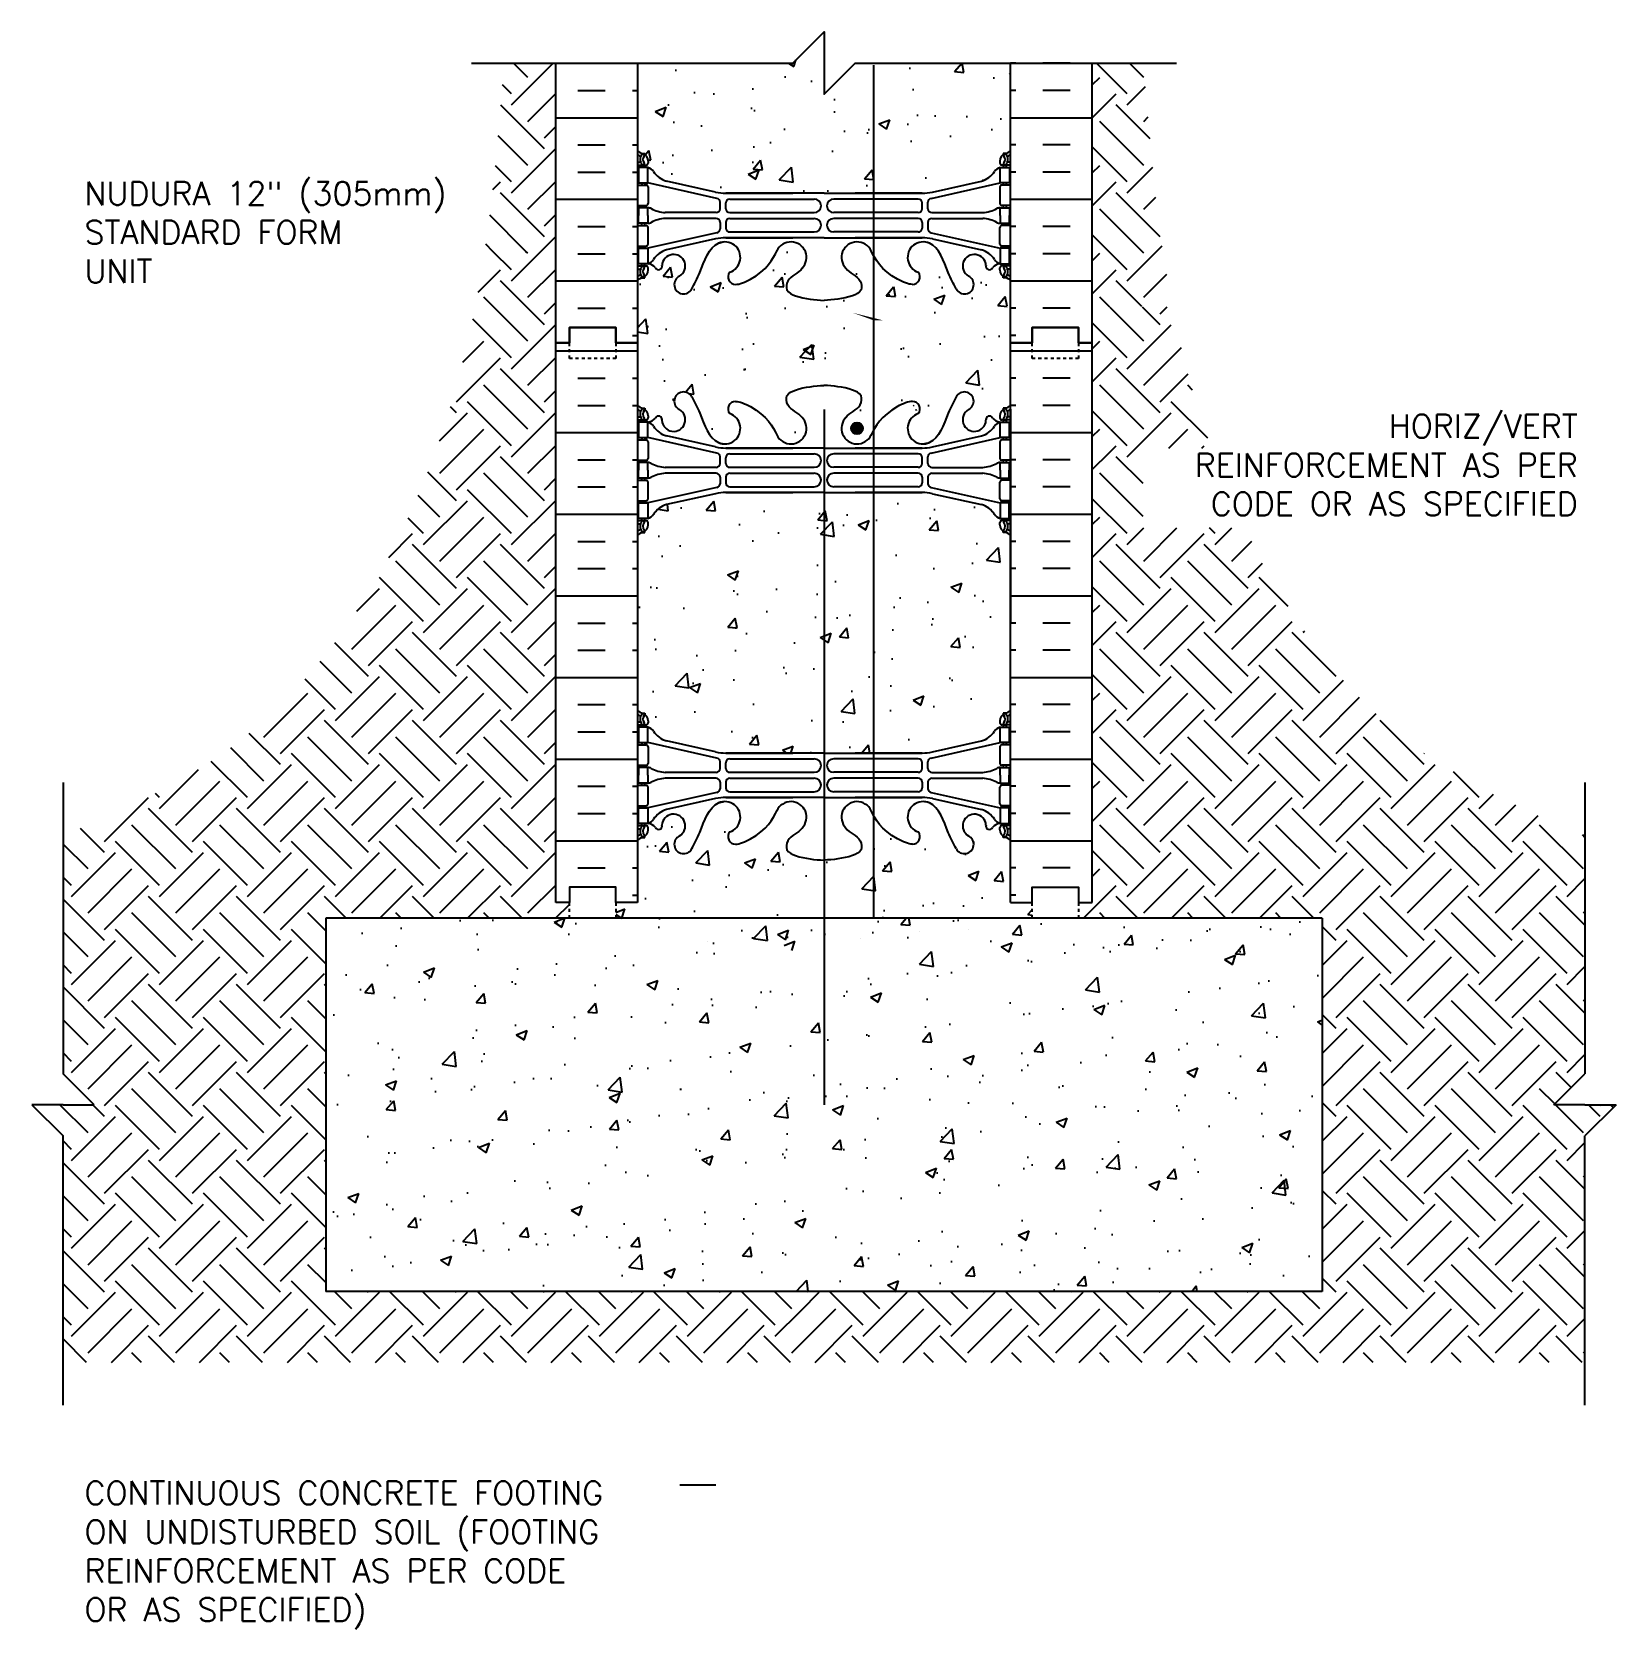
# Model space of a CAD drawing. Header units: inches. Extents: x -20 to 187, y 198 to 249.
# Drawn here: x 136.3 to 187.2, y 198.1 to 249.5 of the extents above; entities outside this region: 2.
import ezdxf

# ---------------------------------------------------------------- set-up
doc = ezdxf.new("R2010")
doc.units = ezdxf.units.IN
doc.header["$LTSCALE"] = 0.5
doc.header["$MEASUREMENT"] = 0
doc.linetypes.add('DASHED2', pattern=[0.375, 0.25, -0.125])
for name, color, linetype in [('HATCH', 12, 'Continuous'), ('line25', 2, 'Continuous'), ('LINE3', 3, 'Continuous'), ('LINE50', 5, 'Continuous'), ('LINE9', 9, 'Continuous'), ('TEXT', 4, 'Continuous'), ('Web_Edge', 9, 'Continuous')]:
    doc.layers.add(name, color=color, linetype=linetype)
doc.styles.add('ROMANS', font='romans')
doc.styles.get("Standard").update_dxf_attribs({"font": 'romans.shx'})

msp = doc.modelspace()

# ---------------------------------------------------------------- texts
at = {"layer": 'TEXT', "char_height": 0.75, "width": 18.6698, "attachment_point": 4}
for s, insert in [('NUDURA 12" (305mm)\\PSTANDARD FORM \\PUNIT', (137.949, 243.039)), ('CONTINUOUS CONCRETE FOOTING ON UNDISTURBED SOIL (FOOTING REINFORCEMENT AS PER CODE OR AS SPECIFIED)', (137.949, 200.497))]:
    msp.add_mtext(s, dxfattribs=dict(at, insert=insert))
at = {"layer": 'TEXT', "insert": (185.963, 235.553), "char_height": 0.75, "width": 15.04048, "attachment_point": 6, "style": 'ROMANS'}
msp.add_mtext('HORIZ/VERT REINFORCEMENT AS PER CODE OR AS SPECIFIED', dxfattribs=at)

# ---------------------------------------------------------------- blocks, each defined once
blk = doc.blocks.new('12-inch Hinge Pin Web')
at = {"layer": 'Web_Edge'}
for p, q in [((349.823, 208.626), (349.901, 208.626)), ((349.823, 208.526), (350.107, 208.526)), ((349.969, 208.905), (350.059, 208.905)), ((349.969, 208.526), (349.969, 208.456)), ((350.059, 208.905), (350.059, 208.863)), ((350.059, 208.526), (350.059, 208.456)), ((350.169, 208.656), (350.169, 208.588)), ((361.477, 208.656), (361.477, 208.588)), ((361.823, 208.526), (361.54, 208.526)), ((361.677, 208.905), (361.587, 208.905)), ((361.587, 208.905), (361.587, 208.863)), ((361.587, 208.526), (361.587, 208.456)), ((361.677, 208.526), (361.677, 208.456)), ((361.823, 208.626), (361.746, 208.626)), ((352.339, 207.658), (350.758, 208.011)), ((359.308, 207.658), (360.889, 208.011)), ((349.823, 207.886), (350.107, 207.886)), ((349.969, 207.956), (349.969, 207.886)), ((350.059, 207.956), (350.059, 207.886)), ((352.382, 207.459), (350.164, 207.956)), ((350.169, 207.823), (350.169, 207.288)), ((352.666, 207.622), (354.823, 207.622)), ((355.823, 207.622), (352.666, 207.622)), ((355.823, 207.622), (358.981, 207.622)), ((358.981, 207.622), (356.823, 207.622)), ((359.265, 207.459), (361.482, 207.956)), ((361.477, 207.823), (361.477, 207.288)), ((361.823, 207.886), (361.54, 207.886)), ((361.587, 207.956), (361.587, 207.886)), ((361.677, 207.956), (361.677, 207.886)), ((349.823, 207.226), (350.107, 207.226)), ((349.969, 207.226), (349.969, 207.156)), ((350.059, 207.226), (350.059, 207.156)), ((352.355, 207), (350.717, 207)), ((352.48, 207.125), (352.48, 207.337)), ((352.667, 207.126), (352.667, 207.31)), ((352.792, 207.435), (355.511, 207.435)), ((352.792, 207.001), (355.511, 207.001)), ((358.855, 207.435), (356.135, 207.435)), ((358.855, 207.001), (356.135, 207.001)), ((358.98, 207.126), (358.98, 207.31)), ((359.167, 207.125), (359.167, 207.337)), ((359.292, 207), (360.93, 207)), ((361.823, 207.226), (361.54, 207.226)), ((361.587, 207.226), (361.587, 207.156)), ((361.677, 207.226), (361.677, 207.156)), ((349.823, 206.586), (350.107, 206.586)), ((349.969, 206.586), (349.969, 206.656)), ((350.059, 206.586), (350.059, 206.656)), ((350.169, 205.988), (350.169, 206.523)), ((352.355, 206.812), (350.717, 206.812)), ((352.48, 206.687), (352.48, 206.475)), ((352.667, 206.686), (352.667, 206.502)), ((352.792, 206.811), (355.511, 206.811)), ((358.855, 206.811), (356.135, 206.811)), ((358.98, 206.686), (358.98, 206.502)), ((359.167, 206.687), (359.167, 206.475)), ((359.292, 206.812), (360.93, 206.812)), ((361.477, 205.988), (361.477, 206.523)), ((361.823, 206.586), (361.54, 206.586)), ((361.587, 206.586), (361.587, 206.656)), ((361.677, 206.586), (361.677, 206.656)), ((352.382, 206.353), (350.164, 205.856)), ((352.339, 206.154), (350.758, 205.801)), ((352.666, 206.19), (354.823, 206.19)), ((355.823, 206.19), (352.666, 206.19)), ((352.792, 206.377), (355.511, 206.377)), ((355.823, 206.19), (358.981, 206.19)), ((358.855, 206.377), (356.135, 206.377)), ((358.981, 206.19), (356.823, 206.19)), ((359.265, 206.353), (361.482, 205.856)), ((359.308, 206.154), (360.889, 205.801)), ((349.823, 205.926), (350.107, 205.926)), ((349.969, 205.856), (349.969, 205.926)), ((350.059, 205.856), (350.059, 205.926)), ((361.823, 205.926), (361.54, 205.926)), ((361.587, 205.856), (361.587, 205.926)), ((361.677, 205.856), (361.677, 205.926)), ((349.823, 205.286), (350.107, 205.286)), ((349.823, 205.186), (349.901, 205.186)), ((349.969, 205.286), (349.969, 205.356)), ((350.059, 205.286), (350.059, 205.356)), ((350.059, 204.907), (350.059, 204.949)), ((350.169, 205.156), (350.169, 205.223)), ((361.477, 205.156), (361.477, 205.223)), ((361.823, 205.286), (361.54, 205.286)), ((361.587, 205.286), (361.587, 205.356)), ((361.587, 204.907), (361.587, 204.949)), ((361.677, 205.286), (361.677, 205.356)), ((361.823, 205.186), (361.746, 205.186)), ((349.969, 204.907), (350.059, 204.907)), ((361.677, 204.907), (361.587, 204.907)), ((349.823, 198.818), (349.901, 198.818)), ((349.969, 199.097), (350.059, 199.097)), ((350.059, 199.097), (350.059, 199.055)), ((350.169, 198.848), (350.169, 198.781)), ((361.477, 198.848), (361.477, 198.781)), ((361.677, 199.097), (361.587, 199.097)), ((361.587, 199.097), (361.587, 199.055)), ((361.823, 198.818), (361.746, 198.818)), ((349.823, 198.718), (350.107, 198.718)), ((349.969, 198.718), (349.969, 198.648)), ((350.059, 198.718), (350.059, 198.648)), ((361.823, 198.718), (361.54, 198.718)), ((361.587, 198.718), (361.587, 198.648)), ((361.677, 198.718), (361.677, 198.648)), ((349.823, 198.078), (350.107, 198.078)), ((349.969, 198.148), (349.969, 198.078)), ((350.059, 198.148), (350.059, 198.078)), ((352.382, 197.652), (350.164, 198.148)), ((350.169, 198.016), (350.169, 197.481)), ((352.339, 197.85), (350.758, 198.203)), ((352.666, 197.814), (354.823, 197.814)), ((355.823, 197.814), (352.666, 197.814)), ((355.823, 197.814), (358.981, 197.814)), ((358.981, 197.814), (356.823, 197.814)), ((359.265, 197.652), (361.482, 198.148)), ((359.308, 197.85), (360.889, 198.203)), ((361.477, 198.016), (361.477, 197.481)), ((361.823, 198.078), (361.54, 198.078)), ((361.587, 198.148), (361.587, 198.078)), ((361.677, 198.148), (361.677, 198.078)), ((349.823, 197.418), (350.107, 197.418)), ((349.969, 197.418), (349.969, 197.348)), ((350.059, 197.418), (350.059, 197.348)), ((352.48, 197.317), (352.48, 197.53)), ((352.667, 197.318), (352.667, 197.502)), ((352.792, 197.627), (355.511, 197.627)), ((358.855, 197.627), (356.135, 197.627)), ((358.98, 197.318), (358.98, 197.502)), ((359.167, 197.317), (359.167, 197.53)), ((361.823, 197.418), (361.54, 197.418)), ((361.587, 197.418), (361.587, 197.348)), ((361.677, 197.418), (361.677, 197.348)), ((349.823, 196.778), (350.107, 196.778)), ((349.969, 196.778), (349.969, 196.848)), ((350.059, 196.778), (350.059, 196.848)), ((350.169, 196.181), (350.169, 196.716)), ((352.355, 197.192), (350.717, 197.192)), ((352.355, 197.004), (350.717, 197.004)), ((352.48, 196.879), (352.48, 196.667)), ((352.667, 196.878), (352.667, 196.694)), ((352.792, 197.193), (355.511, 197.193)), ((352.792, 197.003), (355.511, 197.003)), ((358.855, 197.193), (356.135, 197.193)), ((358.855, 197.003), (356.135, 197.003)), ((358.98, 196.878), (358.98, 196.694)), ((359.167, 196.879), (359.167, 196.667)), ((359.292, 197.192), (360.93, 197.192)), ((359.292, 197.004), (360.93, 197.004)), ((361.477, 196.181), (361.477, 196.716)), ((361.823, 196.778), (361.54, 196.778)), ((361.587, 196.778), (361.587, 196.848)), ((361.677, 196.778), (361.677, 196.848)), ((352.382, 196.545), (350.164, 196.048)), ((352.339, 196.347), (350.758, 195.994)), ((352.666, 196.383), (354.823, 196.383)), ((355.823, 196.383), (352.666, 196.383)), ((352.792, 196.569), (355.511, 196.569)), ((355.823, 196.383), (358.981, 196.383)), ((358.855, 196.569), (356.135, 196.569)), ((358.981, 196.383), (356.823, 196.383)), ((359.265, 196.545), (361.482, 196.048)), ((359.308, 196.347), (360.889, 195.994)), ((349.823, 196.118), (350.107, 196.118)), ((349.969, 196.048), (349.969, 196.118)), ((350.059, 196.048), (350.059, 196.118)), ((361.823, 196.118), (361.54, 196.118)), ((361.587, 196.048), (361.587, 196.118)), ((361.677, 196.048), (361.677, 196.118)), ((349.823, 195.478), (350.107, 195.478)), ((349.823, 195.378), (349.901, 195.378)), ((349.969, 195.478), (349.969, 195.548)), ((350.059, 195.478), (350.059, 195.548)), ((350.169, 195.348), (350.169, 195.416)), ((361.477, 195.348), (361.477, 195.416)), ((361.823, 195.478), (361.54, 195.478)), ((361.587, 195.478), (361.587, 195.548)), ((361.677, 195.478), (361.677, 195.548)), ((361.823, 195.378), (361.746, 195.378)), ((349.969, 195.099), (350.059, 195.099)), ((350.059, 195.099), (350.059, 195.141)), ((361.587, 195.099), (361.587, 195.141)), ((361.677, 195.099), (361.587, 195.099))]:
    blk.add_line(p, q, dxfattribs=at)
for points in [[(349.864, 207.956), (350.164, 207.956), (350.164, 208.456), (349.864, 208.456)], [(361.782, 207.956), (361.482, 207.956), (361.482, 208.456), (361.782, 208.456)], [(349.864, 205.856), (350.164, 205.856), (350.164, 205.356), (349.864, 205.356)], [(361.782, 205.856), (361.482, 205.856), (361.482, 205.356), (361.782, 205.356)], [(349.864, 198.148), (350.164, 198.148), (350.164, 198.648), (349.864, 198.648)], [(361.782, 198.148), (361.482, 198.148), (361.482, 198.648), (361.782, 198.648)], [(349.864, 196.048), (350.164, 196.048), (350.164, 195.548), (349.864, 195.548)], [(361.782, 196.048), (361.482, 196.048), (361.482, 195.548), (361.782, 195.548)]]:
    blk.add_lwpolyline(points, close=True, dxfattribs=at)
for points in [[(350.164, 206.906), (350.164, 207.156), (349.864, 207.156), (349.864, 206.906)], [(361.482, 206.906), (361.482, 207.156), (361.782, 207.156), (361.782, 206.906)], [(350.164, 206.906), (350.164, 206.656), (349.864, 206.656), (349.864, 206.906)], [(361.482, 206.906), (361.482, 206.656), (361.782, 206.656), (361.782, 206.906)], [(350.164, 197.098), (350.164, 197.348), (349.864, 197.348), (349.864, 197.098)], [(361.482, 197.098), (361.482, 197.348), (361.782, 197.348), (361.782, 197.098)], [(350.164, 197.098), (350.164, 196.848), (349.864, 196.848), (349.864, 197.098)], [(361.482, 197.098), (361.482, 196.848), (361.782, 196.848), (361.782, 197.098)]]:
    blk.add_lwpolyline(points, dxfattribs=at)
for centre, radius, start, end in [((351.309, 209.126), 0.3, 27.597, 243.9425), ((352.982, 208.879), 0.242, 90, 218.2327), ((358.665, 208.879), 0.242, 321.7673, 90), ((360.337, 209.126), 0.3, 296.0575, 152.403), ((350.169, 209.363), 0.5, 226.2109, 250.5288), ((350.169, 209.363), 0.6, 234.7832, 245.0748), ((349.902, 208.646), 0.0196, 269.4032, 15.4901), ((350.163, 208.71), 0.25, 140.1145, 222.4609), ((349.907, 208.8), 0.021, 343.464, 63.9957), ((350.005, 208.841), 0.045, 321.448, 139.1879), ((350.012, 208.572), 0.045, 222.4609, 42.4609), ((349.919, 208.656), 0.25, 0, 70.5288), ((350.163, 208.71), 0.16, 140.0001, 222.4609), ((350.107, 208.588), 0.0625, 270, 0), ((350.127, 208.805), 0.352, 276.1291, 321.5331), ((350.504, 208.537), 0.113, 347.8156, 154.0569), ((350.989, 208.532), 0.375, 182.9237, 59.8675), ((352.636, 208.254), 0.5, 246.2139, 71.7937), ((354.761, 208.254), 0.5, 204.819, 44.1875), ((356.886, 208.254), 0.5, 135.8125, 335.181), ((359.011, 208.254), 0.5, 108.2063, 293.7861), ((360.657, 208.532), 0.375, 120.1325, 357.0763), ((361.143, 208.537), 0.113, 25.9431, 192.1844), ((361.52, 208.805), 0.352, 218.4669, 263.8709), ((361.727, 208.656), 0.25, 109.4712, 180), ((361.54, 208.588), 0.0625, 180, 270), ((361.635, 208.572), 0.045, 137.5391, 317.5391), ((361.641, 208.841), 0.045, 40.8121, 218.552), ((361.484, 208.71), 0.16, 317.5391, 39.9999), ((361.477, 209.363), 0.5, 289.4712, 313.7891), ((361.484, 208.71), 0.25, 317.5391, 39.8855), ((361.74, 208.8), 0.021, 116.0043, 196.536), ((361.745, 208.646), 0.0196, 164.5099, 270.5968), ((361.477, 209.363), 0.6, 294.9252, 305.2168), ((350.042, 208.113), 0.364, 34.9775, 70.3387), ((350.965, 208.725), 0.743, 212.7919, 253.8107), ((360.682, 208.725), 0.743, 286.1893, 327.2081), ((361.605, 208.113), 0.364, 109.6613, 145.0225), ((350.107, 207.823), 0.0625, 0, 90), ((352.666, 209.122), 1.5, 257.4135, 270), ((358.981, 209.122), 1.5, 270, 282.5865), ((361.54, 207.823), 0.0625, 90, 180), ((350.107, 207.288), 0.0625, 270, 0), ((350.16, 206.937), 0.219, 60.4937, 88.92), ((350.806, 208.167), 1.17, 242.6365, 265.6505), ((352.355, 207.125), 0.125, 270, 0), ((352.355, 207.337), 0.125, 0, 77.3767), ((352.792, 207.31), 0.125, 90, 180), ((352.792, 207.126), 0.125, 180, 270), ((355.511, 207.218), 0.217, 270, 90), ((356.135, 207.218), 0.217, 90, 270), ((358.855, 207.31), 0.125, 0, 90), ((358.855, 207.126), 0.125, 270, 360), ((359.292, 207.337), 0.125, 102.6233, 180), ((359.292, 207.125), 0.125, 180, 270), ((360.841, 208.167), 1.17, 274.3495, 297.3635), ((361.487, 206.937), 0.219, 91.08, 119.5063), ((361.54, 207.288), 0.0625, 180, 270), ((350.107, 206.523), 0.0625, 0, 90), ((350.16, 206.875), 0.219, 271.08, 299.5063), ((350.806, 205.645), 1.17, 94.3495, 117.3635), ((352.355, 206.687), 0.125, 0, 90), ((352.355, 206.475), 0.125, 282.6233, 0), ((352.792, 206.686), 0.125, 90, 180), ((352.792, 206.502), 0.125, 180, 270), ((355.511, 206.594), 0.217, 270, 90), ((356.135, 206.594), 0.217, 90, 270), ((358.855, 206.686), 0.125, 0, 90), ((358.855, 206.502), 0.125, 270, 0), ((359.292, 206.687), 0.125, 90, 180), ((359.292, 206.475), 0.125, 180, 257.3767), ((360.841, 205.645), 1.17, 62.6365, 85.6505), ((361.487, 206.875), 0.219, 240.4937, 268.92), ((361.54, 206.523), 0.0625, 90, 180), ((350.107, 205.988), 0.0625, 270, 0), ((352.666, 204.69), 1.5, 90, 102.5865), ((358.981, 204.69), 1.5, 77.4135, 90), ((361.54, 205.988), 0.0625, 180, 270), ((350.042, 205.699), 0.364, 289.6613, 325.0225), ((350.965, 205.087), 0.743, 106.1893, 147.2081), ((360.682, 205.087), 0.743, 32.7919, 73.8107), ((361.605, 205.699), 0.364, 214.9775, 250.3387), ((350.169, 204.449), 0.6, 114.9252, 125.2168), ((349.902, 205.166), 0.0196, 344.5099, 90.5968), ((350.163, 205.101), 0.25, 137.5391, 219.8855), ((349.907, 205.012), 0.021, 296.0043, 16.536), ((350.005, 204.97), 0.045, 220.8121, 38.552), ((350.012, 205.24), 0.045, 317.5391, 137.5391), ((350.163, 205.101), 0.16, 137.5391, 219.9999), ((349.919, 205.156), 0.25, 289.4712, 360), ((350.107, 205.223), 0.0625, 360, 90), ((361.54, 205.223), 0.0625, 90, 180), ((361.727, 205.156), 0.25, 180, 250.5288), ((361.635, 205.24), 0.045, 42.4609, 222.4609), ((361.641, 204.97), 0.045, 141.448, 319.1879), ((361.484, 205.101), 0.16, 320.0001, 42.4609), ((361.484, 205.101), 0.25, 320.1145, 42.4609), ((361.74, 205.012), 0.021, 163.464, 243.9957), ((361.745, 205.166), 0.0196, 89.4032, 195.4901), ((361.477, 204.449), 0.6, 54.7832, 65.0748), ((350.169, 204.449), 0.5, 109.4712, 133.7891), ((361.477, 204.449), 0.5, 46.2109, 70.5288), ((350.169, 199.555), 0.5, 226.2109, 250.5288), ((350.169, 199.555), 0.6, 234.7832, 245.0748), ((349.902, 198.838), 0.0196, 269.4032, 15.4901), ((350.163, 198.903), 0.25, 140.1145, 222.4609), ((349.907, 198.992), 0.021, 343.464, 63.9957), ((350.005, 199.034), 0.045, 321.448, 139.1879), ((350.012, 198.764), 0.045, 222.4609, 42.4609), ((349.919, 198.848), 0.25, 0, 70.5288), ((350.163, 198.903), 0.16, 140.0001, 222.4609), ((350.107, 198.781), 0.0625, 270, 0), ((361.727, 198.848), 0.25, 109.4712, 180), ((361.54, 198.781), 0.0625, 180, 270), ((361.635, 198.764), 0.045, 137.5391, 317.5391), ((361.641, 199.034), 0.045, 40.8121, 218.552), ((361.484, 198.903), 0.16, 317.5391, 39.9999), ((361.477, 199.555), 0.5, 289.4712, 313.7891), ((361.484, 198.903), 0.25, 317.5391, 39.8855), ((361.74, 198.992), 0.021, 116.0043, 196.536), ((361.745, 198.838), 0.0196, 164.5099, 270.5968), ((361.477, 199.555), 0.6, 294.9252, 305.2168), ((350.042, 198.306), 0.364, 34.9775, 70.3387), ((350.965, 198.917), 0.743, 212.7919, 253.8107), ((360.682, 198.917), 0.743, 286.1893, 327.2081), ((361.605, 198.306), 0.364, 109.6613, 145.0225), ((350.107, 198.016), 0.0625, 0, 90), ((352.666, 199.314), 1.5, 257.4135, 270), ((358.981, 199.314), 1.5, 270, 282.5865), ((361.54, 198.016), 0.0625, 90, 180), ((350.107, 197.481), 0.0625, 270, 0), ((350.16, 197.13), 0.219, 60.4937, 88.92), ((350.806, 198.359), 1.17, 242.6365, 265.6505), ((352.355, 197.317), 0.125, 270, 0), ((352.355, 197.53), 0.125, 0, 77.3767), ((352.792, 197.502), 0.125, 90, 180), ((352.792, 197.318), 0.125, 180, 270), ((355.511, 197.41), 0.217, 270, 90), ((356.135, 197.41), 0.217, 90, 270), ((358.855, 197.502), 0.125, 0, 90), ((358.855, 197.318), 0.125, 270, 360), ((359.292, 197.53), 0.125, 102.6233, 180), ((359.292, 197.317), 0.125, 180, 270), ((360.841, 198.359), 1.17, 274.3495, 297.3635), ((361.487, 197.13), 0.219, 91.08, 119.5063), ((361.54, 197.481), 0.0625, 180, 270), ((350.107, 196.716), 0.0625, 0, 90), ((350.16, 197.067), 0.219, 271.08, 299.5063), ((350.806, 195.837), 1.17, 94.3495, 117.3635), ((352.355, 196.879), 0.125, 0, 90), ((352.792, 196.878), 0.125, 90, 180), ((355.511, 196.786), 0.217, 270, 90), ((356.135, 196.786), 0.217, 90, 270), ((358.855, 196.878), 0.125, 0, 90), ((359.292, 196.879), 0.125, 90, 180), ((360.841, 195.837), 1.17, 62.6365, 85.6505), ((361.487, 197.067), 0.219, 240.4937, 268.92), ((361.54, 196.716), 0.0625, 90, 180), ((352.666, 194.883), 1.5, 90, 102.5865), ((352.355, 196.667), 0.125, 282.6233, 0), ((352.636, 195.75), 0.5, 288.2063, 113.7861), ((352.792, 196.694), 0.125, 180, 270), ((354.761, 195.75), 0.5, 315.8125, 155.181), ((356.886, 195.75), 0.5, 24.819, 224.1875), ((359.011, 195.75), 0.5, 66.2139, 251.7937), ((358.855, 196.694), 0.125, 270, 0), ((358.981, 194.883), 1.5, 77.4135, 90), ((359.292, 196.667), 0.125, 180, 257.3767), ((350.107, 196.181), 0.0625, 270, 0), ((350.042, 195.891), 0.364, 289.6613, 325.0225), ((350.965, 195.28), 0.743, 106.1893, 147.2081), ((350.989, 195.472), 0.375, 300.1325, 177.0763), ((360.657, 195.472), 0.375, 2.9237, 239.8675), ((360.682, 195.28), 0.743, 32.7919, 73.8107), ((361.605, 195.891), 0.364, 214.9775, 250.3387), ((361.54, 196.181), 0.0625, 180, 270), ((350.169, 194.641), 0.6, 114.9252, 125.2168), ((349.902, 195.359), 0.0196, 344.5099, 90.5968), ((350.163, 195.294), 0.25, 137.5391, 219.8855), ((349.907, 195.204), 0.021, 296.0043, 16.536), ((350.005, 195.163), 0.045, 220.8121, 38.552), ((350.012, 195.432), 0.045, 317.5391, 137.5391), ((350.163, 195.294), 0.16, 137.5391, 219.9999), ((349.919, 195.348), 0.25, 289.4712, 360), ((350.107, 195.416), 0.0625, 360, 90), ((350.127, 195.199), 0.352, 38.4669, 83.8709), ((350.504, 195.467), 0.113, 205.9431, 12.1844), ((352.982, 195.125), 0.242, 141.7673, 270), ((358.665, 195.125), 0.242, 270, 38.2327), ((361.143, 195.467), 0.113, 167.8156, 334.0569), ((361.52, 195.199), 0.352, 96.1291, 141.5331), ((361.54, 195.416), 0.0625, 90, 180), ((361.727, 195.348), 0.25, 180, 250.5288), ((361.635, 195.432), 0.045, 42.4609, 222.4609), ((361.641, 195.163), 0.045, 141.448, 319.1879), ((361.484, 195.294), 0.16, 320.0001, 42.4609), ((361.484, 195.294), 0.25, 320.1145, 42.4609), ((361.74, 195.204), 0.021, 163.464, 243.9957), ((361.745, 195.359), 0.0196, 89.4032, 195.4901), ((361.477, 194.641), 0.6, 54.7832, 65.0748), ((350.169, 194.641), 0.5, 109.4712, 133.7891), ((351.309, 194.878), 0.3, 116.0575, 332.403), ((360.337, 194.878), 0.3, 207.597, 63.9425), ((361.477, 194.641), 0.5, 46.2109, 70.5288)]:
    blk.add_arc(centre, radius, start, end, dxfattribs=at)
for points, knots in [([(355.119, 208.603), (355.012, 208.766), (354.652, 208.856), (354.575, 209.352), (355.123, 209.588), (355.527, 209.616), (355.823, 209.637)], [0.229407, 0.229407, 0.229407, 0.229407, 0.844432, 1.128849, 1.464331, 2.389004, 2.389004, 2.389004, 2.389004]), ([(356.527, 208.603), (356.635, 208.766), (356.995, 208.856), (357.072, 209.352), (356.524, 209.588), (356.12, 209.616), (355.823, 209.637)], [0.229407, 0.229407, 0.229407, 0.229407, 0.844432, 1.128849, 1.464331, 2.389004, 2.389004, 2.389004, 2.389004]), ([(351.575, 209.265), (351.661, 209.098), (351.914, 208.608), (352.128, 207.859), (352.538, 207.764), (352.595, 207.756)], [0, 0, 0, 0, 0.579211, 1.703896, 1.875321, 1.875321, 1.875321, 1.875321]), ([(352.982, 209.121), (353.103, 209.123), (353.937, 208.766), (354.176, 208.309), (354.317, 208.026)], [0.038125, 0.038125, 0.038125, 0.038125, 0.320663, 1.258119, 1.258119, 1.258119, 1.258119]), ([(358.665, 209.121), (358.544, 209.123), (357.71, 208.766), (357.471, 208.309), (357.33, 208.026)], [0.038125, 0.038125, 0.038125, 0.038125, 0.320663, 1.258119, 1.258119, 1.258119, 1.258119]), ([(360.072, 209.265), (359.986, 209.098), (359.733, 208.608), (359.519, 207.859), (359.109, 207.764), (359.052, 207.756)], [0, 0, 0, 0, 0.579211, 1.703896, 1.875321, 1.875321, 1.875321, 1.875321]), ([(351.575, 194.739), (351.661, 194.906), (351.914, 195.396), (352.128, 196.145), (352.538, 196.24), (352.595, 196.248)], [0, 0, 0, 0, 0.579211, 1.703896, 1.875321, 1.875321, 1.875321, 1.875321]), ([(360.072, 194.739), (359.986, 194.906), (359.733, 195.396), (359.519, 196.145), (359.109, 196.24), (359.052, 196.248)], [0, 0, 0, 0, 0.579211, 1.703896, 1.875321, 1.875321, 1.875321, 1.875321]), ([(352.982, 194.883), (353.103, 194.881), (353.937, 195.239), (354.176, 195.695), (354.317, 195.979)], [0.038125, 0.038125, 0.038125, 0.038125, 0.320663, 1.258119, 1.258119, 1.258119, 1.258119]), ([(358.665, 194.883), (358.544, 194.881), (357.71, 195.239), (357.471, 195.695), (357.33, 195.979)], [0.038125, 0.038125, 0.038125, 0.038125, 0.320663, 1.258119, 1.258119, 1.258119, 1.258119]), ([(355.119, 195.401), (355.012, 195.238), (354.652, 195.148), (354.575, 194.652), (355.123, 194.416), (355.527, 194.388), (355.823, 194.367)], [0.229407, 0.229407, 0.229407, 0.229407, 0.844432, 1.128849, 1.464331, 2.389004, 2.389004, 2.389004, 2.389004]), ([(356.527, 195.401), (356.635, 195.238), (356.995, 195.148), (357.072, 194.652), (356.524, 194.416), (356.12, 194.388), (355.823, 194.367)], [0.229407, 0.229407, 0.229407, 0.229407, 0.844432, 1.128849, 1.464331, 2.389004, 2.389004, 2.389004, 2.389004])]:
    blk.add_open_spline(points, degree=3, knots=knots, dxfattribs=at)
for points in [[(352.667, 207.131), (352.667, 207.305)], [(358.98, 207.131), (358.98, 207.305)], [(352.667, 206.681), (352.667, 206.507)], [(358.98, 206.681), (358.98, 206.507)], [(352.667, 197.323), (352.667, 197.497)], [(358.98, 197.323), (358.98, 197.497)], [(352.667, 196.873), (352.667, 196.699)], [(358.98, 196.873), (358.98, 196.699)]]:
    blk.add_open_spline(points, degree=1, dxfattribs=at)

# ---------------------------------------------------------------- hatches: boundary and pattern name
at = {"layer": 'HATCH'}
h = msp.add_hatch(dxfattribs=at)
h.set_pattern_fill('AR-CONC', color=256, scale=0.5)
h.set_pattern_definition([(50, (0, 0), (3.5863, -0.31376), [0.375, -4.125]), (355, (0, 0), (-0.693757, 3.76096), [0.3, -3.3]), (100.4514, (0.299, -0.026), (2.892544, 3.4472), [0.3187, -3.50571]), (46.1842, (0, 1), (5.336207, -0.827596), [0.5625, -6.1875]), (96.6356, (0.4447, 0.931), (4.67331, 4.87059), [0.47805, -5.25857]), (351.1842, (0, 1), (4.67331, 4.87059), [0.45, -4.95]), (21, (0.5, 0.75), (2.984535, -2.013094), [0.375, -4.125]), (326, (0.5, 0.75), (1.216577, 3.62575), [0.3, -3.3]), (71.4514, (0.7487, 0.5822), (4.20111, 1.612656), [0.3187, -3.50571]), (37.5, (0, 0), (0.0607993, 1.664469), [0, -3.26, 0, -3.35, 0, -3.3125]), (7.5, (0, 0), (1.315348, 1.972059), [0, -1.91, 0, -3.185, 0, -1.2625]), (327.5, (-1.115, 0), (2.669112, -0.1127744), [0, -1.25, 0, -3.9, 0, -5.175]), (317.5, (-1.615, 0), (2.91593, 0.500525), [0, -1.625, 0, -2.59, 0, -3.675])])
edge = h.paths.add_edge_path()
edge.add_spline(control_points=[(163.317, 242.296), (163.29, 242.345), (163.266, 242.393), (163.243, 242.438)], knot_values=[1.087015, 1.087015, 1.087015, 1.087015, 1.237398, 1.237398, 1.237398, 1.237398], degree=3, periodic=0)
edge.add_spline(control_points=[(163.243, 242.438), (163.24, 242.445), (163.237, 242.451), (163.233, 242.457)], knot_values=[1.237398, 1.237398, 1.237398, 1.237398, 1.258119, 1.258119, 1.258119, 1.258119], degree=3, periodic=0)
edge.add_arc((162.789, 242.229), 0.5, 28.0795, 224.1875)
edge.add_spline(control_points=[(162.431, 241.88), (162.538, 241.717), (162.898, 241.626), (162.975, 241.131), (162.427, 240.895), (162.023, 240.867), (161.727, 240.846)], knot_values=[0.229407, 0.229407, 0.229407, 0.229407, 0.844432, 1.128849, 1.464331, 2.389004, 2.389004, 2.389004, 2.389004], degree=3, periodic=0)
edge.add_spline(control_points=[(161.727, 240.846), (161.43, 240.867), (161.026, 240.895), (160.478, 241.131), (160.555, 241.626), (160.915, 241.717), (161.023, 241.88)], knot_values=[0.229407, 0.229407, 0.229407, 0.229407, 1.15408, 1.489562, 1.773979, 2.389004, 2.389004, 2.389004, 2.389004], degree=3, periodic=0)
edge.add_arc((160.664, 242.229), 0.5, 315.8125, 515.181)
edge.add_spline(control_points=[(160.21, 242.438), (160.071, 242.158), (159.826, 241.711), (159.006, 241.36), (158.885, 241.362)], knot_values=[0.038125, 0.038125, 0.038125, 0.038125, 0.95486, 1.237398, 1.237398, 1.237398, 1.237398], degree=3, periodic=0)
edge.add_arc((158.885, 241.604), 0.242, 141.7673, 270, ccw=False)
edge.add_arc((158.539, 242.229), 0.5, 288.2063, 454.7074)
edge.add_spline(control_points=[(158.498, 242.727), (158.441, 242.718), (158.387, 242.706), (158.337, 242.686)], knot_values=[1.703896, 1.703896, 1.703896, 1.703896, 1.875321, 1.875321, 1.875321, 1.875321], degree=3, periodic=0)
edge.add_spline(control_points=[(158.337, 242.686), (158.012, 242.556), (157.817, 241.875), (157.564, 241.385), (157.478, 241.218)], knot_values=[0, 0, 0, 0, 1.124685, 1.703896, 1.703896, 1.703896, 1.703896], degree=3, periodic=0)
edge.add_arc((157.213, 241.357), 0.3, 116.0575, 333.1892, ccw=False)
edge.add_arc((156.893, 241.951), 0.375, 300.1325, 537.0763)
edge.add_arc((156.407, 241.946), 0.113, -154.0569, 12.1844, ccw=False)
edge.add_arc((156.03, 241.677), 0.352, 38.4669, 83.8709)
edge.add_line((156.068, 242.027), (155.963, 242.027))
edge.add_line((155.963, 242.027), (155.963, 241.957))
edge.add_line((155.963, 241.957), (156.01, 241.957))
edge.add_arc((156.01, 241.895), 0.0625, 0, 90, ccw=False)
edge.add_line((156.073, 241.895), (156.073, 241.827))
edge.add_arc((155.823, 241.827), 0.25, 304.0558, 360, ccw=False)
edge.add_line((155.963, 241.62), (155.963, 241.578))
edge.add_line((155.963, 241.578), (155.873, 241.578))
edge.add_arc((156.073, 241.12), 0.5, 113.5782, 133.7891)
edge.add_line((155.727, 241.481), (155.727, 239.481))
edge.add_line((155.727, 239.481), (155.727, 237.481))
edge.add_arc((156.073, 237.842), 0.5, 226.2109, 246.4218)
edge.add_line((155.873, 237.384), (155.963, 237.384))
edge.add_line((155.963, 237.384), (155.963, 237.342))
edge.add_arc((155.823, 237.135), 0.25, 0, 55.9442, ccw=False)
edge.add_line((156.073, 237.135), (156.073, 237.067))
edge.add_arc((156.01, 237.067), 0.0625, -90, 0, ccw=False)
edge.add_line((156.01, 237.005), (155.963, 237.005))
edge.add_line((155.963, 237.005), (155.963, 236.935))
edge.add_line((155.963, 236.935), (156.068, 236.935))
edge.add_arc((156.03, 237.284), 0.352, 276.1291, 321.5331)
edge.add_arc((156.407, 237.016), 0.113, -12.1844, 154.0569, ccw=False)
edge.add_arc((156.893, 237.011), 0.375, 182.9237, 419.8675)
edge.add_arc((157.213, 237.605), 0.3, 27.597, 243.9425, ccw=False)
edge.add_spline(control_points=[(157.478, 237.744), (157.564, 237.577), (157.817, 237.087), (158.012, 236.406), (158.337, 236.276)], knot_values=[0, 0, 0, 0, 0.579211, 1.703896, 1.703896, 1.703896, 1.703896], degree=3, periodic=0)
edge.add_spline(control_points=[(158.337, 236.276), (158.387, 236.256), (158.441, 236.243), (158.498, 236.235)], knot_values=[1.703896, 1.703896, 1.703896, 1.703896, 1.875321, 1.875321, 1.875321, 1.875321], degree=3, periodic=0)
edge.add_arc((158.539, 236.733), 0.5, 265.2926, 431.7937)
edge.add_arc((158.885, 237.358), 0.242, 90, 218.2327, ccw=False)
edge.add_spline(control_points=[(158.885, 237.6), (159.006, 237.602), (159.826, 237.25), (160.071, 236.803), (160.21, 236.523)], knot_values=[0.038125, 0.038125, 0.038125, 0.038125, 0.320663, 1.237398, 1.237398, 1.237398, 1.237398], degree=3, periodic=0)
edge.add_spline(control_points=[(160.21, 236.523), (160.213, 236.517), (160.216, 236.511), (160.22, 236.504)], knot_values=[1.237398, 1.237398, 1.237398, 1.237398, 1.258119, 1.258119, 1.258119, 1.258119], degree=3, periodic=0)
edge.add_arc((160.664, 236.733), 0.5, 208.0795, 404.1875)
edge.add_spline(control_points=[(161.023, 237.082), (160.915, 237.245), (160.555, 237.335), (160.478, 237.831), (161.026, 238.067), (161.43, 238.095), (161.727, 238.116)], knot_values=[0.229407, 0.229407, 0.229407, 0.229407, 0.844432, 1.128849, 1.464331, 2.389004, 2.389004, 2.389004, 2.389004], degree=3, periodic=0)
edge.add_spline(control_points=[(161.727, 238.116), (162.023, 238.095), (162.427, 238.067), (162.975, 237.831), (162.898, 237.335), (162.538, 237.245), (162.431, 237.082)], knot_values=[0.229407, 0.229407, 0.229407, 0.229407, 1.15408, 1.489562, 1.773979, 2.389004, 2.389004, 2.389004, 2.389004], degree=3, periodic=0)
edge.add_arc((162.789, 236.733), 0.5, 135.8125, 335.181)
edge.add_spline(control_points=[(163.243, 236.523), (163.266, 236.569), (163.29, 236.617), (163.317, 236.665)], knot_values=[1.087015, 1.087015, 1.087015, 1.087015, 1.237398, 1.237398, 1.237398, 1.237398], degree=3, periodic=0)
edge.add_line((163.317, 236.665), (163.317, 236.733))
edge.add_line((163.317, 236.733), (162.977, 236.733))
edge.add_arc((162.789, 236.733), 0.188, -180, 0, ccw=False)
edge.add_arc((162.789, 236.733), 0.188, 0, 180, ccw=False)
edge.add_line((162.977, 236.733), (163.317, 236.733))
edge.add_line((163.317, 236.733), (163.317, 242.296))
edge = h.paths.add_edge_path()
edge.add_line((167.727, 239.18), (164.379, 240.017))
edge.add_line((164.379, 240.017), (163.317, 240.21))
edge.add_line((163.317, 240.21), (163.317, 236.733))
edge.add_line((163.317, 236.733), (163.355, 236.733))
edge.add_spline(control_points=[(163.355, 236.733), (163.491, 236.964), (163.777, 237.315), (164.447, 237.602), (164.568, 237.6)], knot_values=[0.038125, 0.038125, 0.038125, 0.038125, 0.735627, 1.018165, 1.018165, 1.018165, 1.018165], degree=3, periodic=0)
edge.add_arc((164.568, 237.358), 0.242, -38.2327, 103.6136, ccw=False)
edge.add_arc((164.914, 236.733), 0.5, 108.2063, 180)
edge.add_line((164.414, 236.733), (165.521, 236.733))
edge.add_spline(control_points=[(165.521, 236.733), (165.595, 236.89), (165.731, 237.271), (165.889, 237.577), (165.975, 237.744)], knot_values=[0, 0, 0, 0, 0.485727, 1.064938, 1.064938, 1.064938, 1.064938], degree=3, periodic=0)
edge.add_arc((166.241, 237.605), 0.3, -63.9425, 153.4346, ccw=False)
edge.add_arc((166.56, 237.011), 0.375, 120.1325, 227.8519)
edge.add_line((166.309, 236.733), (166.812, 236.733))
edge.add_arc((166.56, 237.011), 0.375, 312.1481, 357.0763)
edge.add_arc((167.046, 237.016), 0.113, 25.9431, 192.1844, ccw=False)
edge.add_arc((167.423, 237.284), 0.352, 218.4669, 263.8709)
edge.add_line((167.386, 236.935), (167.491, 236.935))
edge.add_line((167.491, 236.935), (167.491, 237.005))
edge.add_line((167.491, 237.005), (167.443, 237.005))
edge.add_arc((167.443, 237.067), 0.0625, 180, 270, ccw=False)
edge.add_line((167.381, 237.067), (167.381, 237.135))
edge.add_arc((167.631, 237.135), 0.25, 124.0558, 180, ccw=False)
edge.add_line((167.491, 237.342), (167.491, 237.384))
edge.add_line((167.491, 237.384), (167.581, 237.384))
edge.add_arc((167.381, 237.842), 0.5, 293.5782, 313.7891)
edge.add_line((167.727, 237.481), (167.727, 239.18))
edge = h.paths.add_edge_path()
edge.add_arc((167.381, 241.12), 0.5, 46.2109, 66.4218)
edge.add_line((167.581, 241.578), (167.491, 241.578))
edge.add_line((167.491, 241.578), (167.491, 241.62))
edge.add_arc((167.631, 241.827), 0.25, 180, 235.9442, ccw=False)
edge.add_line((167.381, 241.827), (167.381, 241.895))
edge.add_arc((167.443, 241.895), 0.0625, 90, 180, ccw=False)
edge.add_line((167.443, 241.957), (167.491, 241.957))
edge.add_line((167.491, 241.957), (167.491, 242.027))
edge.add_line((167.491, 242.027), (167.386, 242.027))
edge.add_arc((167.423, 241.677), 0.352, 96.1291, 141.5331)
edge.add_arc((167.046, 241.946), 0.113, 167.8156, 334.0569, ccw=False)
edge.add_arc((166.56, 241.951), 0.375, 2.9237, 239.8675)
edge.add_arc((166.241, 241.357), 0.3, -152.403, 63.9425, ccw=False)
edge.add_spline(control_points=[(165.975, 241.218), (165.889, 241.385), (165.636, 241.875), (165.441, 242.556), (165.116, 242.686)], knot_values=[0, 0, 0, 0, 0.579211, 1.703896, 1.703896, 1.703896, 1.703896], degree=3, periodic=0)
edge.add_spline(control_points=[(165.116, 242.686), (165.066, 242.706), (165.012, 242.718), (164.955, 242.727)], knot_values=[1.703896, 1.703896, 1.703896, 1.703896, 1.875321, 1.875321, 1.875321, 1.875321], degree=3, periodic=0)
edge.add_arc((164.914, 242.229), 0.5, 85.2926, 251.7937)
edge.add_arc((164.568, 241.604), 0.242, -90, 38.2327, ccw=False)
edge.add_spline(control_points=[(164.568, 241.362), (164.447, 241.36), (163.73, 241.667), (163.453, 242.048), (163.317, 242.296)], knot_values=[0.038125, 0.038125, 0.038125, 0.038125, 0.320663, 1.087015, 1.087015, 1.087015, 1.087015], degree=3, periodic=0)
edge.add_line((163.317, 242.296), (163.317, 240.21))
edge.add_line((163.317, 240.21), (164.379, 240.017))
edge.add_line((164.379, 240.017), (167.727, 239.18))
edge.add_line((167.727, 239.18), (167.727, 239.481))
edge.add_line((167.727, 239.481), (167.727, 241.481))
h.paths.add_polyline_path([(167.727, 248.481), (162.727, 248.481), (161.727, 247.481), (161.727, 249.481), (160.727, 248.481), (155.727, 248.481), (155.727, 245.673, 0.088416), (155.873, 245.576), (155.963, 245.576), (155.963, 245.534, -0.249069), (156.073, 245.327), (156.073, 245.26, -0.414214), (156.01, 245.197), (155.963, 245.197), (155.963, 245.127), (156.068, 245.127, -0.168672), (156.254, 244.977, 0.17445), (156.661, 244.682), (158.242, 244.329, 0.054974), (158.569, 244.293), (161.727, 244.293), (164.884, 244.293, 0.054974), (165.211, 244.329), (166.792, 244.682, 0.17445), (167.2, 244.977, -0.168672), (167.386, 245.127), (167.491, 245.127), (167.491, 245.197), (167.443, 245.197, -0.414214), (167.381, 245.26), (167.381, 245.327, -0.249069), (167.491, 245.534), (167.491, 245.576), (167.581, 245.576, 0.088416), (167.727, 245.673)])
h.paths.add_polyline_path([(161.727, 234.669), (158.569, 234.669, 0.054974), (158.242, 234.633), (156.661, 234.28, 0.17445), (156.254, 233.984, -0.168672), (156.068, 233.835), (155.963, 233.835), (155.963, 233.765), (156.01, 233.765, -0.414214), (156.073, 233.702), (156.073, 233.635, -0.249069), (155.963, 233.428), (155.963, 233.386), (155.873, 233.386, 0.088416), (155.727, 233.289), (155.727, 227.673, 0.088416), (155.873, 227.576), (155.963, 227.576), (155.963, 227.534, -0.249069), (156.073, 227.327), (156.073, 227.26, -0.414214), (156.01, 227.197), (155.963, 227.197), (155.963, 227.127), (156.068, 227.127, -0.168672), (156.254, 226.977, 0.17445), (156.661, 226.682), (158.242, 226.329, 0.054974), (158.569, 226.293), (160.727, 226.293), (161.727, 226.293)])
h.paths.add_polyline_path([(163.317, 234.669), (162.727, 234.669), (161.727, 234.669), (161.727, 226.293), (161.727, 226.293), (163.317, 226.293)])
h.paths.add_polyline_path([(167.727, 233.289, 0.088416), (167.581, 233.386), (167.491, 233.386), (167.491, 233.428, -0.249069), (167.381, 233.635), (167.381, 233.702, -0.414214), (167.443, 233.765), (167.491, 233.765), (167.491, 233.835), (167.386, 233.835, -0.168672), (167.2, 233.984, 0.17445), (166.792, 234.28), (165.211, 234.633, 0.054974), (164.884, 234.669), (163.317, 234.669), (163.317, 226.293), (164.884, 226.293, 0.054974), (165.211, 226.329), (166.792, 226.682, 0.17445), (167.2, 226.977, -0.168672), (167.386, 227.127), (167.491, 227.127), (167.491, 227.197), (167.443, 227.197, -0.414214), (167.381, 227.26), (167.381, 227.327, -0.249069), (167.491, 227.534), (167.491, 227.576), (167.581, 227.576, 0.088416), (167.727, 227.673)])
edge = h.paths.add_edge_path()
edge.add_spline(control_points=[(161.727, 222.846), (161.43, 222.867), (161.026, 222.895), (160.478, 223.131), (160.555, 223.626), (160.915, 223.717), (161.023, 223.88)], knot_values=[0.229407, 0.229407, 0.229407, 0.229407, 1.154076, 1.489558, 1.773975, 2.389, 2.389, 2.389, 2.389], degree=3, periodic=0)
edge.add_arc((160.664, 224.229), 0.5, 315.8125, 515.181)
edge.add_spline(control_points=[(160.21, 224.438), (160.071, 224.158), (159.826, 223.711), (159.006, 223.36), (158.885, 223.362)], knot_values=[0.038125, 0.038125, 0.038125, 0.038125, 0.95486, 1.237398, 1.237398, 1.237398, 1.237398], degree=3, periodic=0)
edge.add_arc((158.885, 223.604), 0.242, 141.7673, 270, ccw=False)
edge.add_arc((158.539, 224.229), 0.5, 288.2063, 454.7074)
edge.add_spline(control_points=[(158.498, 224.727), (158.441, 224.718), (158.387, 224.706), (158.337, 224.686)], knot_values=[1.703896, 1.703896, 1.703896, 1.703896, 1.875321, 1.875321, 1.875321, 1.875321], degree=3, periodic=0)
edge.add_spline(control_points=[(158.337, 224.686), (158.012, 224.556), (157.817, 223.875), (157.564, 223.385), (157.478, 223.218)], knot_values=[0, 0, 0, 0, 1.124685, 1.703896, 1.703896, 1.703896, 1.703896], degree=3, periodic=0)
edge.add_arc((157.213, 223.357), 0.3, 116.0575, 333.1892, ccw=False)
edge.add_arc((156.893, 223.951), 0.375, 300.1325, 537.0763)
edge.add_arc((156.407, 223.946), 0.113, -154.0569, 12.1844, ccw=False)
edge.add_arc((156.03, 223.677), 0.352, 38.4669, 83.8709)
edge.add_line((156.068, 224.027), (155.963, 224.027))
edge.add_line((155.963, 224.027), (155.963, 223.957))
edge.add_line((155.963, 223.957), (156.01, 223.957))
edge.add_arc((156.01, 223.895), 0.0625, 0, 90, ccw=False)
edge.add_line((156.073, 223.895), (156.073, 223.827))
edge.add_arc((155.823, 223.827), 0.25, 304.0558, 360, ccw=False)
edge.add_line((155.963, 223.62), (155.963, 223.578))
edge.add_line((155.963, 223.578), (155.873, 223.578))
edge.add_arc((156.073, 223.12), 0.5, 113.5782, 133.7891)
edge.add_line((155.727, 223.481), (155.727, 221.481))
edge.add_line((155.727, 221.481), (155.039, 221.481))
edge.add_line((155.039, 221.481), (155.039, 220.981))
edge.add_line((155.039, 220.981), (161.727, 220.981))
edge.add_line((161.727, 220.981), (161.727, 222.846))
edge = h.paths.add_edge_path()
edge.add_spline(control_points=[(163.317, 224.296), (163.29, 224.345), (163.266, 224.393), (163.243, 224.438)], knot_values=[1.087015, 1.087015, 1.087015, 1.087015, 1.237398, 1.237398, 1.237398, 1.237398], degree=3, periodic=0)
edge.add_spline(control_points=[(163.243, 224.438), (163.24, 224.445), (163.237, 224.451), (163.233, 224.457)], knot_values=[1.237398, 1.237398, 1.237398, 1.237398, 1.258119, 1.258119, 1.258119, 1.258119], degree=3, periodic=0)
edge.add_arc((162.789, 224.229), 0.5, 28.0795, 224.1875)
edge.add_spline(control_points=[(162.431, 223.88), (162.538, 223.717), (162.898, 223.626), (162.975, 223.131), (162.427, 222.895), (162.023, 222.867), (161.727, 222.846)], knot_values=[0.229407, 0.229407, 0.229407, 0.229407, 0.844432, 1.128849, 1.464331, 2.389004, 2.389004, 2.389004, 2.389004], degree=3, periodic=0)
edge.add_line((161.727, 222.846), (161.727, 220.981))
edge.add_line((161.727, 220.981), (163.317, 220.981))
edge.add_line((163.317, 220.981), (163.317, 224.296))
edge = h.paths.add_edge_path()
edge.add_spline(control_points=[(165.975, 223.218), (165.889, 223.385), (165.636, 223.875), (165.441, 224.556), (165.116, 224.686)], knot_values=[0, 0, 0, 0, 0.579211, 1.703896, 1.703896, 1.703896, 1.703896], degree=3, periodic=0)
edge.add_spline(control_points=[(165.116, 224.686), (165.066, 224.706), (165.012, 224.718), (164.955, 224.727)], knot_values=[1.703896, 1.703896, 1.703896, 1.703896, 1.875321, 1.875321, 1.875321, 1.875321], degree=3, periodic=0)
edge.add_arc((164.914, 224.229), 0.5, 85.2926, 251.7937)
edge.add_arc((164.568, 223.604), 0.242, -90, 38.2327, ccw=False)
edge.add_spline(control_points=[(164.568, 223.362), (164.447, 223.36), (163.73, 223.667), (163.453, 224.048), (163.317, 224.296)], knot_values=[0.038125, 0.038125, 0.038125, 0.038125, 0.320663, 1.087015, 1.087015, 1.087015, 1.087015], degree=3, periodic=0)
edge.add_line((163.317, 224.296), (163.317, 220.981))
edge.add_line((163.317, 220.981), (168.414, 220.981))
edge.add_line((168.414, 220.981), (168.414, 221.481))
edge.add_line((168.414, 221.481), (167.727, 221.481))
edge.add_line((167.727, 221.481), (167.727, 223.481))
edge.add_arc((167.381, 223.12), 0.5, 46.2109, 66.4218)
edge.add_line((167.581, 223.578), (167.491, 223.578))
edge.add_line((167.491, 223.578), (167.491, 223.62))
edge.add_arc((167.631, 223.827), 0.25, 180, 235.9442, ccw=False)
edge.add_line((167.381, 223.827), (167.381, 223.895))
edge.add_arc((167.443, 223.895), 0.0625, 90, 180, ccw=False)
edge.add_line((167.443, 223.957), (167.491, 223.957))
edge.add_line((167.491, 223.957), (167.491, 224.027))
edge.add_line((167.491, 224.027), (167.386, 224.027))
edge.add_arc((167.423, 223.677), 0.352, 96.1291, 141.5331)
edge.add_arc((167.046, 223.946), 0.113, 167.8156, 334.0569, ccw=False)
edge.add_arc((166.56, 223.951), 0.375, 2.9237, 239.8675)
edge.add_arc((166.241, 223.357), 0.3, -152.403, 63.9425, ccw=False)
h = msp.add_hatch(dxfattribs=at)
h.set_pattern_fill('EARTH', color=256, scale=8, angle=45, style=0)
edge = h.paths.add_edge_path()
edge.add_line((153.102, 248.481), (151.447, 248.481))
edge.add_spline(control_points=[(151.447, 248.481), (151.286, 246.464), (151.125, 244.447), (150.823, 242.425)], knot_values=[0, 0, 0, 0, 6.116599, 6.116599, 6.116599, 6.116599], degree=3, periodic=0)
edge.add_line((150.823, 242.425), (152.297, 242.425))
edge.add_line((152.297, 242.425), (153.102, 242.425))
edge.add_line((153.102, 242.425), (153.102, 248.481))
h = msp.add_hatch(dxfattribs=at)
h.set_pattern_fill('INSUL', color=256, scale=7, style=0)
h.set_pattern_definition([(0, (-2770.435, -157.5287), (0, 2.625), []), (0, (-2770.435, -156.6537), (0, 2.625), [0.875, -0.875]), (0, (-2770.435, -155.7787), (0, 2.625), [0.875, -0.875])])
h.paths.add_polyline_path([(155.727, 248.481), (153.102, 248.481), (153.102, 239.481), (153.539, 239.481), (153.539, 239.981), (155.039, 239.981), (155.039, 239.481), (155.727, 239.481)])
h = msp.add_hatch(dxfattribs=at)
h.set_pattern_fill('INSUL', color=256, scale=7, style=0)
h.set_pattern_definition([(180, (3093.888, -157.5287), (0, 2.625), []), (180, (3093.888, -156.6537), (0, 2.625), [0.875, -0.875]), (180, (3093.888, -155.7787), (0, 2.625), [0.875, -0.875])])
h.paths.add_polyline_path([(170.352, 248.481), (167.727, 248.481), (167.727, 239.481), (168.414, 239.481), (168.414, 239.981), (169.914, 239.981), (169.914, 239.481), (170.352, 239.481)])
h = msp.add_hatch(dxfattribs=at)
h.set_pattern_fill('EARTH', color=256, scale=8, angle=45, style=0)
h.paths.add_polyline_path([(172.622, 240.876), (172.87, 240.988), (172.866, 241.012), (172.86, 241.043), (172.854, 241.073), (172.849, 241.104), (172.843, 241.135), (172.837, 241.166), (172.832, 241.197), (172.826, 241.228), (172.821, 241.258), (172.815, 241.289), (172.81, 241.32), (172.804, 241.351), (172.799, 241.382), (172.793, 241.412), (172.788, 241.443), (172.783, 241.474), (172.777, 241.505), (172.772, 241.536), (172.767, 241.566), (172.762, 241.597), (172.756, 241.628), (172.751, 241.659), (172.746, 241.69), (172.741, 241.721), (172.736, 241.751), (172.731, 241.782), (172.726, 241.813), (172.721, 241.844), (172.716, 241.875), (172.711, 241.905), (172.706, 241.936), (172.701, 241.967), (172.696, 241.998), (172.691, 242.028), (172.686, 242.059), (172.681, 242.09), (172.676, 242.121), (172.672, 242.152), (172.667, 242.182), (172.662, 242.213), (172.657, 242.244), (172.653, 242.275), (172.648, 242.306), (172.643, 242.336), (172.639, 242.367), (172.634, 242.398), (172.629, 242.429), (172.625, 242.459), (172.62, 242.49), (172.616, 242.521), (172.611, 242.552), (172.607, 242.583), (172.602, 242.613), (172.598, 242.644), (172.593, 242.675), (172.589, 242.706), (172.584, 242.736), (172.58, 242.767), (172.576, 242.798), (172.571, 242.829), (172.567, 242.86), (172.563, 242.89), (172.558, 242.921), (172.554, 242.952), (172.55, 242.983), (172.546, 243.013), (172.542, 243.044), (172.537, 243.075), (172.533, 243.106), (172.529, 243.136), (172.525, 243.167), (172.521, 243.198), (172.517, 243.229), (172.513, 243.259), (172.509, 243.29), (172.505, 243.321), (172.501, 243.352), (172.497, 243.382), (172.493, 243.413), (172.489, 243.444), (172.485, 243.475), (172.481, 243.505), (172.477, 243.536), (172.473, 243.567), (172.469, 243.598), (172.466, 243.628), (172.462, 243.659), (172.458, 243.69), (172.454, 243.721), (172.45, 243.751), (172.447, 243.782), (172.443, 243.813), (172.439, 243.844), (172.435, 243.874), (172.432, 243.905), (172.428, 243.936), (172.424, 243.967), (172.421, 243.997), (172.417, 244.028), (172.414, 244.059), (172.41, 244.09), (172.406, 244.12), (172.403, 244.151), (172.399, 244.182), (172.396, 244.213), (172.392, 244.243), (172.389, 244.274), (172.385, 244.305), (172.382, 244.335), (172.378, 244.366), (172.375, 244.397), (172.372, 244.428), (172.368, 244.458), (172.365, 244.489), (172.361, 244.52), (172.358, 244.551), (172.355, 244.581), (172.351, 244.612), (172.348, 244.643), (172.345, 244.674), (172.341, 244.704), (172.338, 244.735), (172.335, 244.766), (172.332, 244.796), (172.328, 244.827), (172.325, 244.858), (172.322, 244.889), (172.319, 244.919), (172.316, 244.95), (172.312, 244.981), (172.309, 245.011), (172.306, 245.042), (172.303, 245.073), (172.3, 245.104), (172.297, 245.134), (172.294, 245.165), (172.291, 245.196), (172.288, 245.227), (172.284, 245.257), (172.281, 245.288), (172.278, 245.319), (172.275, 245.349), (172.272, 245.38), (172.269, 245.411), (172.266, 245.442), (172.263, 245.472), (172.26, 245.503), (172.257, 245.534), (172.254, 245.564), (172.252, 245.595), (172.249, 245.626), (172.246, 245.657), (172.243, 245.687), (172.24, 245.718), (172.237, 245.749), (172.234, 245.779), (172.231, 245.81), (172.228, 245.841), (172.225, 245.872), (172.223, 245.902), (172.22, 245.933), (172.217, 245.964), (172.214, 245.994), (172.211, 246.025), (172.209, 246.056), (172.206, 246.086), (172.203, 246.117), (172.2, 246.148), (172.197, 246.179), (172.195, 246.209), (172.192, 246.24), (172.189, 246.271), (172.186, 246.301), (172.184, 246.332), (172.181, 246.363), (172.178, 246.394), (172.176, 246.424), (172.173, 246.455), (172.17, 246.486), (172.168, 246.516), (172.165, 246.547), (172.162, 246.578), (172.16, 246.608), (172.157, 246.639), (172.154, 246.67), (172.152, 246.701), (172.149, 246.731), (172.146, 246.762), (172.144, 246.793), (172.141, 246.823), (172.139, 246.854), (172.136, 246.885), (172.133, 246.915), (172.131, 246.946), (172.128, 246.977), (172.126, 247.008), (172.123, 247.038), (172.121, 247.069), (172.118, 247.1), (172.115, 247.13), (172.113, 247.161), (172.11, 247.192), (172.108, 247.222), (172.105, 247.253), (172.103, 247.284), (172.1, 247.314), (172.098, 247.345), (172.095, 247.376), (172.093, 247.407), (172.09, 247.437), (172.088, 247.468), (172.085, 247.499), (172.083, 247.529), (172.08, 247.56), (172.078, 247.591), (172.075, 247.621), (172.073, 247.652), (172.07, 247.683), (172.068, 247.714), (172.065, 247.744), (172.063, 247.775), (172.06, 247.806), (172.058, 247.836), (172.055, 247.867), (172.053, 247.898), (172.05, 247.928), (172.048, 247.959), (172.045, 247.99), (172.043, 248.02), (172.04, 248.051), (172.038, 248.082), (172.036, 248.113), (172.033, 248.143), (172.031, 248.174), (172.028, 248.205), (172.026, 248.235), (172.023, 248.266), (172.021, 248.297), (172.018, 248.327), (172.016, 248.358), (172.013, 248.389), (172.011, 248.419), (172.009, 248.45), (172.006, 248.481), (170.352, 248.481), (170.352, 240.611), (172.792, 240.679)])
h = msp.add_hatch(dxfattribs=at)
h.set_pattern_fill('EARTH', color=256, scale=8, angle=45, style=0)
edge = h.paths.add_edge_path()
edge.add_line((145.709, 220.981), (153.539, 220.981))
edge.add_line((153.539, 220.981), (153.539, 221.481))
edge.add_line((153.539, 221.481), (153.102, 221.481))
edge.add_line((153.102, 221.481), (153.102, 239.481))
edge.add_line((153.102, 239.481), (153.102, 242.425))
edge.add_line((153.102, 242.425), (152.297, 242.425))
edge.add_line((152.297, 242.425), (150.823, 242.425))
edge.add_spline(control_points=[(150.823, 242.425), (150.668, 241.385), (149.544, 235.309), (145.535, 227.221), (139.047, 224.401), (137.262, 223.625)], knot_values=[6.116599, 6.116599, 6.116599, 6.116599, 9.26247, 24.465156, 30.235266, 30.235266, 30.235266, 30.235266], degree=3, periodic=0)
edge.add_line((137.262, 223.625), (137.262, 215.981))
edge.add_line((137.262, 215.981), (138.262, 214.981))
edge.add_line((138.262, 214.981), (137.262, 214.981))
edge.add_line((137.262, 214.981), (136.262, 214.981))
edge.add_line((136.262, 214.981), (137.262, 213.981))
edge.add_line((137.262, 213.981), (137.262, 206.699))
edge.add_line((137.262, 206.699), (160.172, 206.699))
edge.add_line((160.172, 206.699), (161.291, 208.981))
edge.add_line((161.291, 208.981), (145.709, 208.981))
edge.add_line((145.709, 208.981), (145.709, 220.981))
h = msp.add_hatch(dxfattribs=at)
h.set_pattern_fill('EARTH', color=256, scale=8, angle=45, style=0)
h.paths.add_polyline_path([(171.985, 236.097), (174.177, 236.097), (174.175, 236.104), (174.168, 236.122), (174.162, 236.14), (174.155, 236.158), (174.149, 236.177), (174.142, 236.195), (174.136, 236.213), (174.13, 236.231), (174.123, 236.25), (174.117, 236.268), (174.11, 236.286), (174.104, 236.304), (174.097, 236.323), (174.091, 236.341), (174.085, 236.359), (174.078, 236.378), (174.072, 236.396), (174.066, 236.414), (174.059, 236.433), (174.053, 236.451), (174.047, 236.469), (174.041, 236.487), (174.034, 236.506), (174.028, 236.524), (174.022, 236.542), (174.016, 236.561), (174.009, 236.579), (174.003, 236.597), (173.997, 236.616), (173.991, 236.634), (173.985, 236.653), (173.978, 236.671), (173.972, 236.689), (173.966, 236.708), (173.96, 236.726), (173.954, 236.744), (173.948, 236.763), (173.942, 236.781), (173.936, 236.799), (173.93, 236.818), (173.924, 236.836), (173.918, 236.855), (173.912, 236.873), (173.906, 236.891), (173.9, 236.91), (173.894, 236.928), (173.888, 236.946), (173.882, 236.965), (173.876, 236.983), (173.87, 237.002), (173.864, 237.02), (173.858, 237.038), (173.852, 237.057), (173.846, 237.075), (173.84, 237.094), (173.834, 237.112), (173.829, 237.131), (173.823, 237.149), (173.817, 237.167), (173.811, 237.186), (173.805, 237.204), (173.8, 237.223), (173.794, 237.241), (173.788, 237.26), (173.782, 237.278), (173.777, 237.296), (173.771, 237.315), (173.765, 237.333), (173.759, 237.352), (173.754, 237.37), (173.748, 237.389), (173.742, 237.407), (173.737, 237.426), (173.731, 237.444), (173.725, 237.463), (173.72, 237.481), (173.714, 237.499), (173.709, 237.518), (173.703, 237.536), (173.697, 237.555), (173.692, 237.573), (173.686, 237.592), (173.681, 237.61), (173.675, 237.629), (173.67, 237.647), (173.664, 237.666), (173.659, 237.684), (173.653, 237.703), (173.648, 237.721), (173.642, 237.74), (173.637, 237.758), (173.632, 237.777), (173.626, 237.795), (173.621, 237.814), (173.615, 237.832), (173.61, 237.851), (173.605, 237.869), (173.599, 237.888), (173.594, 237.906), (173.589, 237.925), (173.583, 237.943), (173.578, 237.962), (173.573, 237.98), (173.568, 237.999), (173.562, 238.017), (173.557, 238.036), (173.552, 238.054), (173.547, 238.073), (173.541, 238.091), (173.536, 238.11), (173.531, 238.128), (173.526, 238.147), (173.521, 238.165), (173.515, 238.184), (173.51, 238.202), (173.505, 238.221), (173.5, 238.239), (173.495, 238.258), (173.49, 238.276), (173.485, 238.295), (173.48, 238.313), (173.475, 238.332), (173.47, 238.351), (173.465, 238.369), (173.46, 238.388), (173.454, 238.406), (173.45, 238.425), (173.445, 238.443), (173.44, 238.462), (173.435, 238.48), (173.43, 238.499), (173.425, 238.517), (173.42, 238.536), (173.415, 238.554), (173.41, 238.573), (173.405, 238.591), (173.4, 238.61), (173.395, 238.629), (173.39, 238.647), (173.386, 238.666), (173.381, 238.684), (173.376, 238.703), (173.371, 238.721), (173.366, 238.74), (173.362, 238.758), (173.357, 238.777), (173.352, 238.795), (173.347, 238.814), (173.343, 238.833), (173.338, 238.851), (173.333, 238.87), (173.328, 238.888), (173.324, 238.907), (173.319, 238.925), (173.314, 238.944), (173.31, 238.962), (173.305, 238.981), (173.301, 238.999), (173.296, 239.018), (173.291, 239.036), (173.287, 239.055), (173.282, 239.074), (173.278, 239.092), (173.273, 239.111), (173.268, 239.129), (173.264, 239.148), (173.259, 239.166), (173.255, 239.185), (173.25, 239.203), (173.246, 239.222), (173.241, 239.24), (173.237, 239.259), (173.233, 239.277), (173.228, 239.296), (173.224, 239.315), (173.219, 239.333), (173.215, 239.352), (173.21, 239.37), (173.206, 239.389), (173.202, 239.407), (173.197, 239.426), (173.193, 239.444), (173.189, 239.463), (173.184, 239.481), (173.18, 239.5), (173.176, 239.518), (173.172, 239.537), (173.167, 239.555), (173.163, 239.574), (173.159, 239.593), (173.155, 239.611), (173.15, 239.63), (173.146, 239.648), (173.142, 239.667), (173.138, 239.685), (173.133, 239.704), (173.129, 239.722), (173.125, 239.741), (173.123, 239.752), (173.134, 239.826), (172.792, 240.64), (170.352, 240.611), (170.352, 235.885), (171.985, 235.885)])
h = msp.add_hatch(dxfattribs=at)
h.set_pattern_fill('INSUL', color=256, scale=7, style=0)
h.set_pattern_definition([(0, (-2770.435, -175.5287), (0, 2.625), []), (0, (-2770.435, -174.6537), (0, 2.625), [0.875, -0.875]), (0, (-2770.435, -173.7787), (0, 2.625), [0.875, -0.875])])
h.paths.add_polyline_path([(153.102, 221.481), (153.539, 221.481), (153.539, 221.981), (155.039, 221.981), (155.039, 221.481), (155.727, 221.481), (155.727, 239.481), (155.039, 239.481), (155.039, 239.981), (153.539, 239.981), (153.539, 239.481), (153.102, 239.481)])
h = msp.add_hatch(dxfattribs=at)
h.set_pattern_fill('INSUL', color=256, scale=7, style=0)
h.set_pattern_definition([(180, (3093.888, -175.5287), (0, 2.625), []), (180, (3093.888, -174.6537), (0, 2.625), [0.875, -0.875]), (180, (3093.888, -173.7787), (0, 2.625), [0.875, -0.875])])
h.paths.add_polyline_path([(170.352, 221.481), (169.914, 221.481), (169.914, 221.981), (168.414, 221.981), (168.414, 221.481), (167.727, 221.481), (167.727, 239.481), (168.414, 239.481), (168.414, 239.981), (169.914, 239.981), (169.914, 239.481), (170.352, 239.481)])
h = msp.add_hatch(dxfattribs=at)
h.set_pattern_fill('EARTH', color=256, scale=8, angle=45, style=0)
h.paths.add_polyline_path([(175.704, 232.617), (175.281, 233.531), (172.276, 233.531), (172.127, 233.531), (171.985, 233.531), (171.985, 236.097), (170.352, 235.885), (170.352, 221.481), (169.914, 221.481), (169.914, 220.981), (177.744, 220.981), (177.744, 208.981), (161.291, 208.981), (160.172, 206.699), (186.191, 206.699), (186.191, 213.981), (187.191, 214.981), (185.191, 214.981), (186.191, 215.981), (186.191, 223.625), (186.127, 223.653), (186.064, 223.681), (186, 223.708), (185.937, 223.736), (185.873, 223.764), (185.81, 223.791), (185.746, 223.819), (185.683, 223.847), (185.619, 223.874), (185.556, 223.902), (185.493, 223.93), (185.429, 223.958), (185.366, 223.986), (185.303, 224.013), (185.239, 224.041), (185.176, 224.069), (185.113, 224.097), (185.05, 224.126), (184.987, 224.154), (184.923, 224.182), (184.86, 224.21), (184.797, 224.239), (184.734, 224.267), (184.672, 224.295), (184.609, 224.324), (184.546, 224.353), (184.483, 224.381), (184.421, 224.41), (184.358, 224.439), (184.295, 224.468), (184.233, 224.497), (184.17, 224.526), (184.108, 224.556), (184.046, 224.585), (183.984, 224.615), (183.922, 224.644), (183.86, 224.674), (183.798, 224.704), (183.736, 224.734), (183.674, 224.764), (183.612, 224.794), (183.551, 224.825), (183.489, 224.855), (183.428, 224.886), (183.367, 224.916), (183.306, 224.947), (183.245, 224.978), (183.184, 225.01), (183.123, 225.041), (183.062, 225.073), (183.001, 225.104), (182.941, 225.136), (182.88, 225.168), (182.82, 225.2), (182.76, 225.233), (182.7, 225.265), (182.64, 225.298), (182.58, 225.331), (182.521, 225.364), (182.461, 225.397), (182.402, 225.431), (182.343, 225.464), (182.284, 225.498), (182.225, 225.532), (182.166, 225.566), (182.107, 225.601), (182.049, 225.636), (181.99, 225.67), (181.932, 225.706), (181.874, 225.741), (181.816, 225.776), (181.759, 225.812), (181.701, 225.848), (181.644, 225.884), (181.586, 225.921), (181.529, 225.958), (181.472, 225.995), (181.416, 226.032), (181.359, 226.069), (181.303, 226.107), (181.247, 226.145), (181.191, 226.183), (181.135, 226.222), (181.079, 226.26), (181.024, 226.299), (180.969, 226.339), (180.914, 226.378), (180.859, 226.418), (180.804, 226.458), (180.75, 226.499), (180.696, 226.539), (180.642, 226.58), (180.588, 226.621), (180.534, 226.663), (180.481, 226.704), (180.427, 226.746), (180.374, 226.788), (180.321, 226.831), (180.269, 226.873), (180.216, 226.916), (180.164, 226.959), (180.111, 227.003), (180.059, 227.047), (180.008, 227.09), (179.956, 227.135), (179.905, 227.179), (179.854, 227.224), (179.802, 227.268), (179.752, 227.314), (179.701, 227.359), (179.651, 227.405), (179.6, 227.45), (179.55, 227.496), (179.5, 227.543), (179.451, 227.589), (179.401, 227.636), (179.352, 227.683), (179.303, 227.73), (179.254, 227.778), (179.205, 227.825), (179.156, 227.873), (179.108, 227.921), (179.06, 227.97), (179.012, 228.018), (178.964, 228.067), (178.916, 228.116), (178.869, 228.165), (178.821, 228.215), (178.774, 228.264), (178.727, 228.314), (178.681, 228.364), (178.634, 228.415), (178.588, 228.465), (178.542, 228.516), (178.496, 228.567), (178.45, 228.618), (178.404, 228.669), (178.359, 228.721), (178.314, 228.773), (178.268, 228.825), (178.224, 228.877), (178.179, 228.929), (178.134, 228.982), (178.09, 229.034), (178.046, 229.087), (178.002, 229.14), (177.958, 229.194), (177.915, 229.247), (177.871, 229.301), (177.828, 229.355), (177.785, 229.409), (177.742, 229.463), (177.699, 229.518), (177.657, 229.572), (177.615, 229.627), (177.572, 229.682), (177.53, 229.737), (177.489, 229.793), (177.447, 229.848), (177.406, 229.904), (177.364, 229.96), (177.323, 230.016), (177.283, 230.072), (177.242, 230.128), (177.201, 230.185), (177.161, 230.242), (177.121, 230.299), (177.081, 230.356), (177.041, 230.413), (177.002, 230.47), (176.962, 230.528), (176.923, 230.586), (176.884, 230.643), (176.845, 230.702), (176.806, 230.76), (176.768, 230.818), (176.729, 230.877), (176.691, 230.935), (176.653, 230.994), (176.615, 231.053), (176.578, 231.112), (176.54, 231.171), (176.503, 231.231), (176.466, 231.29), (176.429, 231.35), (176.392, 231.41), (176.356, 231.47), (176.319, 231.53), (176.283, 231.591), (176.247, 231.651), (176.211, 231.711), (176.176, 231.772), (176.14, 231.833), (176.105, 231.894), (176.07, 231.955), (176.035, 232.016), (176, 232.078), (175.965, 232.139), (175.931, 232.201), (175.897, 232.263), (175.863, 232.324), (175.829, 232.386), (175.795, 232.449), (175.761, 232.511), (175.728, 232.573)])
h = msp.add_hatch(dxfattribs=at)
h.set_pattern_fill('AR-CONC', color=256, scale=0.5, style=0)
h.set_pattern_definition([(50, (75.9037, -8.316), (3.5863, -0.31376), [0.375, -4.125]), (355, (75.9037, -8.316), (-0.693757, 3.76096), [0.3, -3.3]), (100.4514, (76.2026, -8.342), (2.892547, 3.4472), [0.3187, -3.50571]), (46.1842, (75.9037, -7.316), (5.336205, -0.827595), [0.5625, -6.1875]), (96.6356, (76.3484, -7.385), (4.67331, 4.87059), [0.47805, -5.25856]), (351.1842, (75.904, -7.316), (4.67331, 4.87059), [0.45, -4.95]), (21, (76.4037, -7.566), (2.984535, -2.013094), [0.375, -4.125]), (326, (76.4037, -7.566), (1.216577, 3.62575), [0.3, -3.3]), (71.4514, (76.6524, -7.7337), (4.201113, 1.612652), [0.3187, -3.50571]), (37.5, (75.9037, -8.316), (0.060799, 1.664469), [0, -3.26, 0, -3.35, 0, -3.3125]), (7.5, (75.9037, -8.316), (1.315348, 1.972059), [0, -1.91, 0, -3.185, 0, -1.2625]), (327.5, (74.7887, -8.316), (2.669112, -0.1127744), [0, -1.25, 0, -3.9, 0, -5.175]), (317.5, (74.2887, -8.316), (2.91593, 0.500525), [0, -1.625, 0, -2.59, 0, -3.675])])
h.paths.add_polyline_path([(145.709, 220.981), (145.709, 208.981), (177.744, 208.981), (177.744, 220.981)])
at = {"layer": 'LINE3'}
msp.add_hatch(color=256, dxfattribs=at).paths.add_polyline_path([(162.977, 236.733, 1), (162.602, 236.733, 1)])
at = {"layer": 'TEXT'}
h = msp.add_hatch(dxfattribs=at)
h.set_pattern_fill('AR-CONC', color=256, scale=0.5, style=0)
h.paths.add_polyline_path([(19.053, 230.451), (28.428, 230.451), (28.428, 222.397), (19.053, 222.397)], flags=9)
h = msp.add_hatch(dxfattribs=at)
h.set_pattern_fill('ANSI31', color=256, style=0)
h.paths.add_polyline_path([(-19.735, 222.307), (-6.288, 222.307), (-6.288, 218.539), (-19.735, 218.539)], flags=25)

# ---------------------------------------------------------------- linework, layer by layer
at = {"layer": 'HATCH'}
for p, q in [((160.562, 220.577), (160.562, 220.577)), ((164.807, 220.569), (164.807, 220.569)), ((166.375, 220.625), (166.375, 220.625)), ((157.995, 220.225), (157.995, 220.225)), ((160.443, 220.108), (160.793, 220.242)), ((160.692, 219.94), (160.794, 220.242)), ((162.913, 220.319), (162.913, 220.319))]:
    msp.add_line(p, q, dxfattribs=at)
at = {"layer": 'line25'}
for p, q in [((155.727, 248.481), (155.727, 239.481)), ((167.727, 239.481), (167.727, 248.481)), ((155.727, 239.481), (155.727, 221.481)), ((167.727, 221.481), (167.727, 239.481))]:
    msp.add_line(p, q, dxfattribs=at)
at = {"layer": 'LINE3'}
for p, q in [((163.317, 248.415), (163.317, 220.981)), ((161.727, 237.343), (161.727, 214.981))]:
    msp.add_line(p, q, dxfattribs=at)
msp.add_circle((162.789, 236.733), 0.188, dxfattribs=at)
at = {"layer": 'LINE50'}
for p, q in [((153.102, 239.481), (153.102, 248.481)), ((170.352, 239.481), (170.352, 248.481)), ((153.102, 221.481), (153.102, 239.481)), ((170.352, 221.481), (170.352, 239.481)), ((177.744, 220.981), (145.709, 220.981)), ((145.709, 220.981), (145.709, 208.981)), ((177.744, 220.981), (177.744, 208.981)), ((177.744, 208.981), (145.709, 208.981))]:
    msp.add_line(p, q, dxfattribs=at)
for points in [[(155.727, 239.481), (155.039, 239.481), (155.039, 239.981), (153.539, 239.981), (153.539, 239.481), (153.102, 239.481)], [(153.102, 239.481), (153.539, 239.481), (153.539, 239.981), (155.039, 239.981), (155.039, 239.481), (155.727, 239.481)], [(167.727, 239.481), (168.414, 239.481), (168.414, 239.981), (169.914, 239.981), (169.914, 239.481), (170.352, 239.481)], [(170.352, 239.481), (169.914, 239.481), (169.914, 239.981), (168.414, 239.981), (168.414, 239.481), (167.727, 239.481)], [(155.727, 221.481), (155.039, 221.481), (155.039, 221.981), (153.539, 221.981), (153.539, 221.481), (153.102, 221.481)], [(167.727, 221.481), (168.414, 221.481), (168.414, 221.981), (169.914, 221.981), (169.914, 221.481), (170.352, 221.481)]]:
    msp.add_lwpolyline(points, dxfattribs=at)
at = {"layer": 'LINE9'}
for p, q in [((137.262, 225.342), (137.262, 215.981)), ((186.191, 225.342), (186.191, 215.981)), ((138.262, 214.981), (137.262, 215.981)), ((185.191, 214.981), (186.191, 215.981)), ((136.262, 214.981), (137.262, 213.981)), ((137.262, 214.981), (136.262, 214.981)), ((137.262, 214.981), (138.262, 214.981)), ((186.191, 214.981), (185.191, 214.981)), ((187.191, 214.981), (186.191, 213.981)), ((186.191, 214.981), (187.191, 214.981)), ((137.262, 205.317), (137.262, 213.981)), ((186.191, 205.317), (186.191, 213.981))]:
    msp.add_line(p, q, dxfattribs=at)
msp.add_lwpolyline([(150.391, 248.481), (160.727, 248.481), (161.727, 249.481), (161.727, 247.481), (162.727, 248.481), (173.062, 248.481)], dxfattribs=at)
at = {"layer": 'LINE9', "linetype": 'DASHED2', "ltscale": 0.15}
for points in [[(155.039, 239.481), (155.039, 239.481), (155.039, 238.981), (153.539, 238.981), (153.539, 239.481), (153.539, 239.481)], [(155.039, 239.481), (155.039, 239.481), (155.039, 238.981), (153.539, 238.981), (153.539, 239.481), (153.539, 239.481)], [(169.914, 239.481), (169.914, 239.481), (169.914, 238.981), (168.414, 238.981), (168.414, 239.481), (168.414, 239.481)], [(169.914, 239.481), (169.914, 239.481), (169.914, 238.981), (168.414, 238.981), (168.414, 239.481), (168.414, 239.481)], [(155.039, 221.481), (155.039, 221.481), (155.039, 220.981), (153.539, 220.981), (153.539, 221.481), (153.539, 221.481)], [(169.914, 221.481), (169.914, 221.481), (169.914, 220.981), (168.414, 220.981), (168.414, 221.481), (168.414, 221.481)]]:
    msp.add_lwpolyline(points, dxfattribs=at)
at = {"layer": 'TEXT'}
msp.add_line((157.096, 202.762), (158.244, 202.762), dxfattribs=at)
for points in [[(153.377, 242.99, 0, 0.36, 0), (152.297, 242.99, 0, 0, 0), (147.961, 242.99, 0, 0, 0)], [(163.317, 240.21, 0, 0.36, 0), (164.379, 240.017, 0, 0, 0), (177.508, 236.733, 0, 0, 0)], [(162.789, 236.733, 0, 0.36, 0), (163.869, 236.733, 0, 0, 0), (178.948, 236.733, 0, 0, 0)], [(162.328, 211.091, 0, 0.36, 0), (161.85, 210.122, 0, 0, 0), (158.244, 202.762, 0, 0, 0)]]:
    msp.add_lwpolyline(points, format="xyseb", dxfattribs=at)
at = {"layer": 'Web_Edge'}
for p, q in [((155.873, 245.576), (155.963, 245.576)), ((155.963, 245.576), (155.963, 245.534)), ((167.581, 245.576), (167.491, 245.576)), ((167.491, 245.576), (167.491, 245.534)), ((155.727, 245.297), (155.804, 245.297)), ((155.727, 245.197), (156.01, 245.197)), ((155.873, 245.197), (155.873, 245.127)), ((155.963, 245.197), (155.963, 245.127)), ((156.073, 245.327), (156.073, 245.26)), ((167.381, 245.327), (167.381, 245.26)), ((167.727, 245.197), (167.443, 245.197)), ((167.491, 245.197), (167.491, 245.127)), ((167.581, 245.197), (167.581, 245.127)), ((167.727, 245.297), (167.649, 245.297)), ((155.727, 244.557), (156.01, 244.557)), ((155.873, 244.627), (155.873, 244.557)), ((155.963, 244.627), (155.963, 244.557)), ((158.285, 244.13), (156.068, 244.627)), ((156.073, 244.495), (156.073, 243.96)), ((158.242, 244.329), (156.661, 244.682)), ((165.168, 244.13), (167.386, 244.627)), ((165.211, 244.329), (166.792, 244.682)), ((167.381, 244.495), (167.381, 243.96)), ((167.727, 244.557), (167.443, 244.557)), ((167.491, 244.627), (167.491, 244.557)), ((167.581, 244.627), (167.581, 244.557)), ((158.383, 243.796), (158.383, 244.008)), ((158.569, 244.293), (160.727, 244.293)), ((161.727, 244.293), (158.569, 244.293)), ((158.57, 243.797), (158.57, 243.981)), ((158.695, 244.106), (161.415, 244.106)), ((161.727, 244.293), (164.884, 244.293)), ((164.758, 244.106), (162.039, 244.106)), ((164.884, 244.293), (162.727, 244.293)), ((164.883, 243.797), (164.883, 243.981)), ((165.07, 243.796), (165.07, 244.008)), ((155.727, 243.897), (156.01, 243.897)), ((155.873, 243.897), (155.873, 243.827)), ((155.963, 243.897), (155.963, 243.827)), ((158.258, 243.671), (156.62, 243.671)), ((158.258, 243.483), (156.62, 243.483)), ((158.695, 243.672), (161.415, 243.672)), ((158.695, 243.482), (161.415, 243.482)), ((164.758, 243.672), (162.039, 243.672)), ((164.758, 243.482), (162.039, 243.482)), ((165.195, 243.671), (166.833, 243.671)), ((165.195, 243.483), (166.833, 243.483)), ((167.727, 243.897), (167.443, 243.897)), ((167.491, 243.897), (167.491, 243.827)), ((167.581, 243.897), (167.581, 243.827)), ((155.727, 243.257), (156.01, 243.257)), ((155.873, 243.257), (155.873, 243.327)), ((155.963, 243.257), (155.963, 243.327)), ((158.285, 243.024), (156.068, 242.527)), ((156.073, 242.66), (156.073, 243.195)), ((158.383, 243.358), (158.383, 243.146)), ((158.57, 243.357), (158.57, 243.173)), ((158.695, 243.048), (161.415, 243.048)), ((164.758, 243.048), (162.039, 243.048)), ((164.883, 243.357), (164.883, 243.173)), ((165.07, 243.358), (165.07, 243.146)), ((165.168, 243.024), (167.386, 242.527)), ((167.381, 242.66), (167.381, 243.195)), ((167.727, 243.257), (167.443, 243.257)), ((167.491, 243.257), (167.491, 243.327)), ((167.581, 243.257), (167.581, 243.327)), ((155.727, 242.597), (156.01, 242.597)), ((155.873, 242.527), (155.873, 242.597)), ((155.963, 242.527), (155.963, 242.597)), ((158.242, 242.825), (156.661, 242.472)), ((158.569, 242.861), (160.727, 242.861)), ((161.727, 242.861), (158.569, 242.861)), ((161.727, 242.861), (164.884, 242.861)), ((164.884, 242.861), (162.727, 242.861)), ((165.211, 242.825), (166.792, 242.472)), ((167.727, 242.597), (167.443, 242.597)), ((167.491, 242.527), (167.491, 242.597)), ((167.581, 242.527), (167.581, 242.597)), ((155.727, 241.957), (156.01, 241.957)), ((155.873, 241.957), (155.873, 242.027)), ((155.963, 241.957), (155.963, 242.027)), ((167.727, 241.957), (167.443, 241.957)), ((167.491, 241.957), (167.491, 242.027)), ((167.581, 241.957), (167.581, 242.027)), ((155.727, 241.857), (155.804, 241.857)), ((155.873, 241.578), (155.963, 241.578)), ((155.963, 241.578), (155.963, 241.62)), ((156.073, 241.827), (156.073, 241.895)), ((167.381, 241.827), (167.381, 241.895)), ((167.491, 241.578), (167.491, 241.62)), ((167.581, 241.578), (167.491, 241.578)), ((167.727, 241.857), (167.649, 241.857))]:
    msp.add_line(p, q, dxfattribs=at)
for points in [[(155.768, 244.627), (156.068, 244.627), (156.068, 245.127), (155.768, 245.127)], [(167.686, 244.627), (167.386, 244.627), (167.386, 245.127), (167.686, 245.127)], [(155.768, 242.527), (156.068, 242.527), (156.068, 242.027), (155.768, 242.027)], [(167.686, 242.527), (167.386, 242.527), (167.386, 242.027), (167.686, 242.027)]]:
    msp.add_lwpolyline(points, close=True, dxfattribs=at)
for points in [[(156.068, 243.577), (156.068, 243.827), (155.768, 243.827), (155.768, 243.577)], [(156.068, 243.577), (156.068, 243.327), (155.768, 243.327), (155.768, 243.577)], [(167.386, 243.577), (167.386, 243.827), (167.686, 243.827), (167.686, 243.577)], [(167.386, 243.577), (167.386, 243.327), (167.686, 243.327), (167.686, 243.577)], [(155.727, 237.352), (155.727, 230.481)], [(167.727, 237.352), (167.727, 230.481)]]:
    msp.add_lwpolyline(points, dxfattribs=at)
for centre, radius, start, end in [((156.073, 246.034), 0.5, 226.2109, 250.5288), ((156.073, 246.034), 0.6, 234.7832, 245.0748), ((156.066, 245.382), 0.25, 140.1145, 222.4609), ((155.908, 245.512), 0.045, 321.448, 139.1879), ((155.823, 245.327), 0.25, 0, 70.5288), ((167.631, 245.327), 0.25, 109.4712, 180), ((167.545, 245.512), 0.045, 40.8121, 218.552), ((167.381, 246.034), 0.5, 289.4712, 313.7891), ((167.387, 245.382), 0.25, 317.5391, 39.8855), ((167.381, 246.034), 0.6, 294.9252, 305.2168), ((155.805, 245.317), 0.0196, 269.4032, 15.4901), ((155.81, 245.471), 0.021, 343.464, 63.9957), ((155.915, 245.243), 0.045, 222.4609, 42.4609), ((156.066, 245.382), 0.16, 140.0001, 222.4609), ((156.01, 245.26), 0.0625, 270, 0), ((155.945, 244.784), 0.364, 34.9775, 70.3387), ((156.868, 245.396), 0.743, 212.7919, 253.8107), ((166.585, 245.396), 0.743, 286.1893, 327.2081), ((167.508, 244.784), 0.364, 109.6613, 145.0225), ((167.443, 245.26), 0.0625, 180, 270), ((167.538, 245.243), 0.045, 137.5391, 317.5391), ((167.387, 245.382), 0.16, 317.5391, 39.9999), ((167.643, 245.471), 0.021, 116.0043, 196.536), ((167.648, 245.317), 0.0196, 164.5099, 270.5968), ((156.01, 244.495), 0.0625, 0, 90), ((167.443, 244.495), 0.0625, 90, 180), ((156.01, 243.96), 0.0625, 270, 0), ((158.569, 245.793), 1.5, 257.4135, 270), ((158.258, 244.008), 0.125, 0, 77.3767), ((158.695, 243.981), 0.125, 90, 180), ((161.415, 243.889), 0.217, 270, 90), ((162.039, 243.889), 0.217, 90, 270), ((164.758, 243.981), 0.125, 0, 90), ((164.884, 245.793), 1.5, 270, 282.5865), ((165.195, 244.008), 0.125, 102.6233, 180), ((167.443, 243.96), 0.0625, 180, 270), ((156.063, 243.608), 0.219, 60.4937, 88.92), ((156.709, 244.838), 1.17, 242.6365, 265.6505), ((156.709, 242.316), 1.17, 94.3495, 117.3635), ((158.258, 243.796), 0.125, 270, 0), ((158.258, 243.358), 0.125, 0, 90), ((158.695, 243.797), 0.125, 180, 270), ((158.695, 243.357), 0.125, 90, 180), ((161.415, 243.265), 0.217, 270, 90), ((162.039, 243.265), 0.217, 90, 270), ((164.758, 243.797), 0.125, 270, 360), ((164.758, 243.357), 0.125, 0, 90), ((165.195, 243.796), 0.125, 180, 270), ((165.195, 243.358), 0.125, 90, 180), ((166.744, 244.838), 1.17, 274.3495, 297.3635), ((166.744, 242.316), 1.17, 62.6365, 85.6505), ((167.39, 243.608), 0.219, 91.08, 119.5063), ((156.01, 243.195), 0.0625, 0, 90), ((156.063, 243.546), 0.219, 271.08, 299.5063), ((158.258, 243.146), 0.125, 282.6233, 0), ((158.695, 243.173), 0.125, 180, 270), ((164.758, 243.173), 0.125, 270, 0), ((165.195, 243.146), 0.125, 180, 257.3767), ((167.39, 243.546), 0.219, 240.4937, 268.92), ((167.443, 243.195), 0.0625, 90, 180), ((156.01, 242.66), 0.0625, 270, 0), ((156.868, 241.758), 0.743, 106.1893, 147.2081), ((158.569, 241.361), 1.5, 90, 102.5865), ((158.539, 242.229), 0.5, 288.2063, 113.7861), ((160.664, 242.229), 0.5, 315.8125, 155.181), ((162.789, 242.229), 0.5, 24.819, 224.1875), ((164.914, 242.229), 0.5, 66.2139, 251.7937), ((164.884, 241.361), 1.5, 77.4135, 90), ((166.585, 241.758), 0.743, 32.7919, 73.8107), ((167.443, 242.66), 0.0625, 180, 270), ((156.066, 241.772), 0.25, 137.5391, 219.8855), ((155.915, 241.911), 0.045, 317.5391, 137.5391), ((156.01, 241.895), 0.0625, 360, 90), ((155.945, 242.37), 0.364, 289.6613, 325.0225), ((156.03, 241.677), 0.352, 38.4669, 83.8709), ((156.407, 241.946), 0.113, 205.9431, 12.1844), ((156.893, 241.951), 0.375, 300.1325, 177.0763), ((166.56, 241.951), 0.375, 2.9237, 239.8675), ((167.046, 241.946), 0.113, 167.8156, 334.0569), ((167.423, 241.677), 0.352, 96.1291, 141.5331), ((167.508, 242.37), 0.364, 214.9775, 250.3387), ((167.443, 241.895), 0.0625, 90, 180), ((167.538, 241.911), 0.045, 42.4609, 222.4609), ((167.387, 241.772), 0.25, 320.1145, 42.4609), ((156.073, 241.12), 0.6, 114.9252, 125.2168), ((156.073, 241.12), 0.5, 109.4712, 133.7891), ((155.805, 241.837), 0.0196, 344.5099, 90.5968), ((155.81, 241.683), 0.021, 296.0043, 16.536), ((155.908, 241.642), 0.045, 220.8121, 38.552), ((156.066, 241.772), 0.16, 137.5391, 219.9999), ((155.823, 241.827), 0.25, 289.4712, 360), ((157.213, 241.357), 0.3, 116.0575, 332.403), ((158.885, 241.604), 0.242, 141.7673, 270), ((164.568, 241.604), 0.242, 270, 38.2327), ((166.241, 241.357), 0.3, 207.597, 63.9425), ((167.631, 241.827), 0.25, 180, 250.5288), ((167.545, 241.642), 0.045, 141.448, 319.1879), ((167.387, 241.772), 0.16, 320.0001, 42.4609), ((167.381, 241.12), 0.5, 46.2109, 70.5288), ((167.643, 241.683), 0.021, 163.464, 243.9957), ((167.648, 241.837), 0.0196, 89.4032, 195.4901), ((167.381, 241.12), 0.6, 54.7832, 65.0748)]:
    msp.add_arc(centre, radius, start, end, dxfattribs=at)
for points in [[(158.57, 243.802), (158.57, 243.976)], [(164.883, 243.802), (164.883, 243.976)], [(158.57, 243.352), (158.57, 243.178)], [(164.883, 243.352), (164.883, 243.178)]]:
    msp.add_open_spline(points, degree=1, dxfattribs=at)
for points, knots in [([(157.478, 241.218), (157.564, 241.385), (157.817, 241.875), (158.031, 242.624), (158.441, 242.718), (158.498, 242.727)], [0, 0, 0, 0, 0.579211, 1.703896, 1.875321, 1.875321, 1.875321, 1.875321]), ([(158.885, 241.362), (159.006, 241.36), (159.84, 241.717), (160.079, 242.174), (160.22, 242.457)], [0.038125, 0.038125, 0.038125, 0.038125, 0.320663, 1.258119, 1.258119, 1.258119, 1.258119]), ([(164.568, 241.362), (164.447, 241.36), (163.613, 241.717), (163.374, 242.174), (163.233, 242.457)], [0.038125, 0.038125, 0.038125, 0.038125, 0.320663, 1.258119, 1.258119, 1.258119, 1.258119]), ([(165.975, 241.218), (165.889, 241.385), (165.636, 241.875), (165.422, 242.624), (165.012, 242.718), (164.955, 242.727)], [0, 0, 0, 0, 0.579211, 1.703896, 1.875321, 1.875321, 1.875321, 1.875321]), ([(161.023, 241.88), (160.915, 241.717), (160.555, 241.626), (160.478, 241.131), (161.026, 240.895), (161.43, 240.867), (161.727, 240.846)], [0.229407, 0.229407, 0.229407, 0.229407, 0.844432, 1.128849, 1.464331, 2.389004, 2.389004, 2.389004, 2.389004]), ([(162.431, 241.88), (162.538, 241.717), (162.898, 241.626), (162.975, 241.131), (162.427, 240.895), (162.023, 240.867), (161.727, 240.846)], [0.229407, 0.229407, 0.229407, 0.229407, 0.844432, 1.128849, 1.464331, 2.389004, 2.389004, 2.389004, 2.389004])]:
    msp.add_open_spline(points, degree=3, knots=knots, dxfattribs=at)

# ---------------------------------------------------------------- block references
msp.add_blockref('12-inch Hinge Pin Web', (-194.097, 28.479), dxfattribs=at)

msp.set_redraw_order([(e.dxf.handle, doc.entitydb.next_handle()) for e in msp.query("TEXT MTEXT ATTDEF DIMENSION ARC_DIMENSION")])  # texts and dimensions are drawn at this point

doc.saveas('drawing.dxf')
